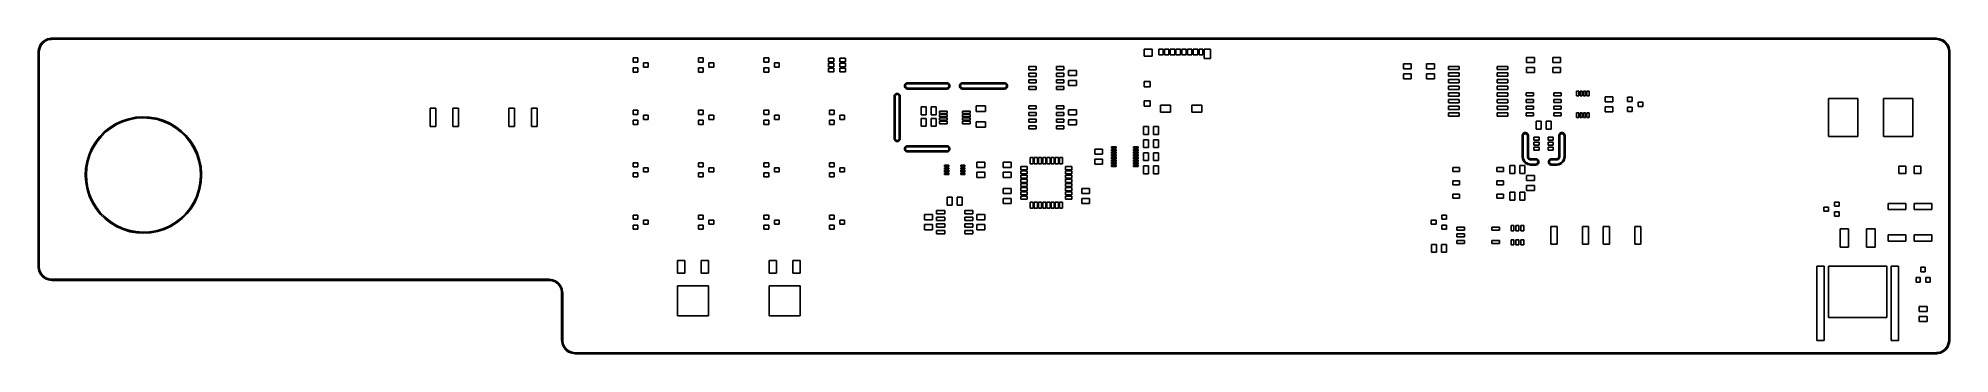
# Model space of a CAD drawing. Extents: x -25 to 340, y -120 to -60.
import ezdxf

# ---------------------------------------------------------------- set-up
doc = ezdxf.new("R2010")
doc.units = 0
doc.header["$MEASUREMENT"] = 0
doc.layers.add('BLACK', color=7, linetype='CONTINUOUS')

msp = doc.modelspace()

# ---------------------------------------------------------------- linework, layer by layer
at = {"layer": 'BLACK', "linetype": 'CONTINUOUS'}
for p, q in [((-25.0989, -62.4851), (-25.0207, -61.8657)), ((-25.0207, -61.8657), (-25.0183, -61.8534)), ((-25.0183, -61.8534), (-25.016, -61.8476)), ((-25.016, -61.8476), (-25.0144, -61.8415)), ((-25.0144, -61.8415), (-24.7837, -61.2588)), ((-24.8238, -61.9033), (-24.9, -62.5063)), ((-24.6024, -61.3442), (-24.8238, -61.9033)), ((-24.7837, -61.2588), (-24.7784, -61.2474)), ((-24.7784, -61.2474), (-24.7747, -61.2424)), ((-24.7747, -61.2424), (-24.7717, -61.2368)), ((-24.7717, -61.2368), (-24.4033, -60.7299)), ((-24.2489, -60.8576), (-24.6024, -61.3442)), ((-24.4033, -60.7299), (-24.3953, -60.7202)), ((-24.3953, -60.7202), (-24.3905, -60.7162)), ((-24.3905, -60.7162), (-24.3862, -60.7116)), ((-24.3862, -60.7116), (-23.9033, -60.3121)), ((-23.7856, -60.4743), (-24.2489, -60.8576)), ((-23.9033, -60.3121), (-23.8931, -60.3047)), ((-23.8931, -60.3047), (-23.8875, -60.3021)), ((-23.8875, -60.3021), (-23.8821, -60.2987)), ((-23.8821, -60.2987), (-23.3151, -60.0319)), ((-23.2414, -60.2182), (-23.7856, -60.4743)), ((-23.3151, -60.0319), (-23.3034, -60.0273)), ((-23.3034, -60.0273), (-23.2973, -60.0261)), ((-23.2973, -60.0261), (-23.2913, -60.0241)), ((-23.2913, -60.0241), (-22.6757, -59.9067)), ((-22.646, -60.1046), (-23.2414, -60.2182)), ((-22.6757, -59.9067), (-22.6633, -59.9051)), ((-22.6633, -59.9051), (-22.6617, -59.9052)), ((-22.6617, -59.9052), (-22.6601, -59.905)), ((-22.6601, -59.905), (-22.5103, -59.9003)), ((-22.4984, -60.1), (-22.646, -60.1046)), ((-22.5103, -59.9003), (-22.5087, -59.9)), ((-22.5087, -59.9), (337.509, -59.9)), ((337.494, -60.1), (-22.4984, -60.1)), ((186.16, -63.3), (186.16, -61.95)), ((186.16, -61.95), (187.71, -61.95)), ((187.71, -61.95), (187.71, -63.3)), ((188.97, -63.05), (188.97, -61.95)), ((188.97, -61.95), (189.82, -61.95)), ((189.82, -61.95), (189.82, -63.05)), ((190.07, -63.05), (190.07, -61.95)), ((190.07, -61.95), (190.92, -61.95)), ((190.92, -61.95), (190.92, -63.05)), ((191.17, -63.05), (191.17, -61.95)), ((191.17, -61.95), (192.02, -61.95)), ((192.02, -61.95), (192.02, -63.05)), ((192.27, -63.05), (192.27, -61.95)), ((192.27, -61.95), (193.12, -61.95)), ((193.12, -61.95), (193.12, -63.05)), ((193.37, -63.05), (193.37, -61.95)), ((193.37, -61.95), (194.22, -61.95)), ((194.22, -61.95), (194.22, -63.05)), ((194.47, -63.05), (194.47, -61.95)), ((194.47, -61.95), (195.32, -61.95)), ((195.32, -61.95), (195.32, -63.05)), ((195.57, -63.05), (195.57, -61.95)), ((195.57, -61.95), (196.42, -61.95)), ((196.42, -61.95), (196.42, -63.05)), ((196.67, -63.05), (196.67, -61.95)), ((196.67, -61.95), (197.42, -61.95)), ((197.42, -61.95), (197.42, -63.05)), ((197.67, -63.75), (197.67, -61.95)), ((197.67, -61.95), (198.84, -61.95)), ((198.84, -61.95), (198.84, -63.75)), ((338.097, -60.1762), (337.494, -60.1)), ((337.509, -59.9), (337.515, -59.9011)), ((337.515, -59.9011), (338.134, -59.9793)), ((338.656, -60.3976), (338.097, -60.1762)), ((338.134, -59.9793), (338.147, -59.9817)), ((338.147, -59.9817), (338.152, -59.984)), ((338.152, -59.984), (338.159, -59.9856)), ((338.159, -59.9856), (338.741, -60.2163)), ((339.142, -60.7511), (338.656, -60.3976)), ((338.741, -60.2163), (338.753, -60.2216)), ((338.753, -60.2216), (338.758, -60.2253)), ((338.758, -60.2253), (338.763, -60.2283)), ((338.763, -60.2283), (339.27, -60.5967)), ((339.526, -61.2144), (339.142, -60.7511)), ((339.27, -60.5967), (339.28, -60.6047)), ((339.28, -60.6047), (339.284, -60.6095)), ((339.284, -60.6095), (339.288, -60.6138)), ((339.288, -60.6138), (339.688, -61.0967)), ((339.782, -61.7586), (339.526, -61.2144)), ((339.688, -61.0967), (339.695, -61.1068)), ((339.695, -61.1068), (339.698, -61.1125)), ((339.698, -61.1125), (339.701, -61.1179)), ((339.701, -61.1179), (339.968, -61.6849)), ((339.895, -62.354), (339.782, -61.7586)), ((339.968, -61.6849), (339.973, -61.6966)), ((339.973, -61.6966), (339.974, -61.7027)), ((339.974, -61.7027), (339.976, -61.7087)), ((339.976, -61.7087), (340.093, -62.3243)), ((-25.1, -62.4913), (-25.0989, -62.4851)), ((-25.1, -103.509), (-25.1, -62.4913)), ((-24.9, -62.5063), (-24.9, -103.498)), ((88.55, -64.45), (88.55, -63.65)), ((88.55, -63.65), (89.45, -63.65)), ((89.45, -64.45), (88.55, -64.45)), ((88.55, -66.35), (88.55, -65.55)), ((88.55, -65.55), (89.45, -65.55)), ((89.45, -63.65), (89.45, -64.45)), ((89.45, -65.55), (89.45, -66.35)), ((90.55, -65.4), (90.55, -64.6)), ((90.55, -64.6), (91.45, -64.6)), ((91.45, -65.4), (90.55, -65.4)), ((91.45, -64.6), (91.45, -65.4)), ((101.05, -64.45), (101.05, -63.65)), ((101.05, -63.65), (101.95, -63.65)), ((101.95, -64.45), (101.05, -64.45)), ((101.05, -66.35), (101.05, -65.55)), ((101.05, -65.55), (101.95, -65.55)), ((101.95, -63.65), (101.95, -64.45)), ((101.95, -65.55), (101.95, -66.35)), ((103.05, -65.4), (103.05, -64.6)), ((103.05, -64.6), (103.95, -64.6)), ((103.95, -65.4), (103.05, -65.4)), ((103.95, -64.6), (103.95, -65.4)), ((113.55, -64.45), (113.55, -63.65)), ((113.55, -63.65), (114.45, -63.65)), ((114.45, -64.45), (113.55, -64.45)), ((113.55, -66.35), (113.55, -65.55)), ((113.55, -65.55), (114.45, -65.55)), ((114.45, -63.65), (114.45, -64.45)), ((114.45, -65.55), (114.45, -66.35)), ((115.55, -65.4), (115.55, -64.6)), ((115.55, -64.6), (116.45, -64.6)), ((116.45, -65.4), (115.55, -65.4)), ((116.45, -64.6), (116.45, -65.4)), ((125.87, -64.375), (125.87, -63.725)), ((125.87, -63.725), (126.93, -63.725)), ((126.93, -64.375), (125.87, -64.375)), ((125.87, -65.325), (125.87, -64.675)), ((125.87, -64.675), (126.93, -64.675)), ((126.93, -65.325), (125.87, -65.325)), ((125.87, -66.275), (125.87, -65.625)), ((125.87, -65.625), (126.93, -65.625)), ((126.93, -63.725), (126.93, -64.375)), ((126.93, -64.675), (126.93, -65.325)), ((126.93, -65.625), (126.93, -66.275)), ((128.07, -64.375), (128.07, -63.725)), ((128.07, -63.725), (129.13, -63.725)), ((129.13, -64.375), (128.07, -64.375)), ((128.07, -65.325), (128.07, -64.675)), ((128.07, -64.675), (129.13, -64.675)), ((129.13, -65.325), (128.07, -65.325)), ((128.07, -66.275), (128.07, -65.625)), ((128.07, -65.625), (129.13, -65.625)), ((129.13, -63.725), (129.13, -64.375)), ((129.13, -64.675), (129.13, -65.325)), ((129.13, -65.625), (129.13, -66.275)), ((164.15, -65.895), (164.15, -65.295)), ((164.15, -65.295), (165.55, -65.295)), ((165.55, -65.295), (165.55, -65.895)), ((169.45, -65.895), (169.45, -65.295)), ((169.45, -65.295), (170.85, -65.295)), ((170.85, -65.295), (170.85, -65.895)), ((187.71, -63.3), (186.16, -63.3)), ((189.82, -63.05), (188.97, -63.05)), ((190.92, -63.05), (190.07, -63.05)), ((192.02, -63.05), (191.17, -63.05)), ((193.12, -63.05), (192.27, -63.05)), ((194.22, -63.05), (193.37, -63.05)), ((195.32, -63.05), (194.47, -63.05)), ((196.42, -63.05), (195.57, -63.05)), ((197.42, -63.05), (196.67, -63.05)), ((198.84, -63.75), (197.67, -63.75)), ((235.71, -65.72), (235.71, -64.75)), ((235.71, -64.75), (237.21, -64.75)), ((237.21, -65.72), (235.71, -65.72)), ((237.21, -64.75), (237.21, -65.72)), ((240.155, -65.72), (240.155, -64.75)), ((240.155, -64.75), (241.655, -64.75)), ((241.655, -65.72), (240.155, -65.72)), ((241.655, -64.75), (241.655, -65.72)), ((244.35, -65.855), (244.35, -65.255)), ((244.35, -65.255), (246.35, -65.255)), ((246.35, -65.255), (246.35, -65.855)), ((253.65, -65.855), (253.65, -65.255)), ((253.65, -65.255), (255.65, -65.255)), ((255.65, -65.255), (255.65, -65.855)), ((259.25, -64.53), (259.25, -63.56)), ((259.25, -63.56), (260.75, -63.56)), ((260.75, -64.53), (259.25, -64.53)), ((259.25, -66.44), (259.25, -65.47)), ((259.25, -65.47), (260.75, -65.47)), ((260.75, -63.56), (260.75, -64.53)), ((260.75, -65.47), (260.75, -66.44)), ((264.25, -64.53), (264.25, -63.56)), ((264.25, -63.56), (265.75, -63.56)), ((265.75, -64.53), (264.25, -64.53)), ((264.25, -66.44), (264.25, -65.47)), ((264.25, -65.47), (265.75, -65.47)), ((265.75, -63.56), (265.75, -64.53)), ((265.75, -65.47), (265.75, -66.44)), ((339.9, -62.5016), (339.895, -62.354)), ((339.9, -117.494), (339.9, -62.5016)), ((340.093, -62.3243), (340.095, -62.3367)), ((340.095, -62.3367), (340.095, -62.3383)), ((340.095, -62.3383), (340.095, -62.3399)), ((340.095, -62.3399), (340.1, -62.4897)), ((340.1, -62.4897), (340.1, -62.4913)), ((340.1, -62.4913), (340.1, -117.509)), ((89.45, -66.35), (88.55, -66.35)), ((101.95, -66.35), (101.05, -66.35)), ((114.45, -66.35), (113.55, -66.35)), ((126.93, -66.275), (125.87, -66.275)), ((129.13, -66.275), (128.07, -66.275)), ((140.408, -68.9132), (140.414, -68.879)), ((140.408, -69.0868), (140.408, -68.9132)), ((140.414, -69.121), (140.408, -69.0868)), ((140.414, -68.879), (140.473, -68.7158)), ((140.473, -69.2842), (140.414, -69.121)), ((140.473, -68.7158), (140.48, -68.7036)), ((140.49, -69.3143), (140.473, -69.2842)), ((140.48, -68.7036), (140.49, -68.6857)), ((140.49, -68.6857), (140.602, -68.5527)), ((140.602, -69.4473), (140.49, -69.3143)), ((140.602, -68.5527), (140.604, -68.5508)), ((140.604, -68.5508), (140.629, -68.5304)), ((140.655, -68.8008), (140.608, -68.9308)), ((140.608, -68.9308), (140.608, -69.0692)), ((140.608, -69.0692), (140.655, -69.1992)), ((140.629, -68.5304), (140.779, -68.4436)), ((140.744, -68.6948), (140.655, -68.8008)), ((140.655, -69.1992), (140.744, -69.3052)), ((140.864, -68.6256), (140.744, -68.6948)), ((140.744, -69.3052), (140.864, -69.3744)), ((140.779, -68.4436), (140.812, -68.4317)), ((140.779, -68.4436), (140.779, -68.4436)), ((140.812, -68.4317), (140.983, -68.4015)), ((141.009, -68.6), (140.864, -68.6256)), ((140.864, -69.3744), (141.009, -69.4)), ((140.983, -68.4015), (140.991, -68.4)), ((140.983, -68.4015), (140.983, -68.4015)), ((140.991, -68.4), (148.509, -68.4)), ((148.491, -68.6), (141.009, -68.6)), ((148.636, -68.6256), (148.491, -68.6)), ((148.491, -69.4), (148.636, -69.3744)), ((148.509, -68.4), (148.517, -68.4015)), ((148.517, -68.4015), (148.517, -68.4015)), ((148.517, -68.4015), (148.688, -68.4317)), ((148.756, -68.6948), (148.636, -68.6256)), ((148.636, -69.3744), (148.756, -69.3052)), ((148.688, -68.4317), (148.721, -68.4436)), ((148.721, -68.4436), (148.871, -68.5304)), ((148.845, -68.8008), (148.756, -68.6948)), ((148.756, -69.3052), (148.845, -69.1992)), ((148.892, -68.9308), (148.845, -68.8008)), ((148.845, -69.1992), (148.892, -69.0692)), ((148.871, -68.5304), (148.896, -68.5508)), ((148.892, -69.0692), (148.892, -68.9308)), ((148.896, -68.5508), (148.898, -68.5527)), ((148.898, -68.5527), (149.01, -68.6857)), ((149.01, -69.3143), (148.898, -69.4473)), ((149.01, -68.6857), (149.027, -68.7158)), ((149.027, -69.2842), (149.01, -69.3143)), ((149.027, -68.7158), (149.086, -68.879)), ((149.086, -69.121), (149.027, -69.2842)), ((149.086, -68.879), (149.092, -68.9132)), ((149.092, -69.0868), (149.086, -69.121)), ((149.092, -68.9132), (149.092, -69.0868)), ((150.908, -68.9132), (150.914, -68.879)), ((150.908, -69.0868), (150.908, -68.9132)), ((150.914, -69.121), (150.908, -69.0868)), ((150.914, -68.879), (150.973, -68.7158)), ((150.973, -69.2842), (150.914, -69.121)), ((150.973, -68.7158), (150.98, -68.7036)), ((150.99, -69.3143), (150.973, -69.2842)), ((150.98, -68.7036), (150.99, -68.6857)), ((150.99, -68.6857), (151.102, -68.5527)), ((151.102, -69.4473), (150.99, -69.3143)), ((151.102, -68.5527), (151.104, -68.5508)), ((151.104, -68.5508), (151.129, -68.5304)), ((151.155, -68.8008), (151.108, -68.9308)), ((151.108, -68.9308), (151.108, -69.0692)), ((151.108, -69.0692), (151.155, -69.1992)), ((151.129, -68.5304), (151.279, -68.4436)), ((151.244, -68.6948), (151.155, -68.8008)), ((151.155, -69.1992), (151.244, -69.3052)), ((151.364, -68.6256), (151.244, -68.6948)), ((151.244, -69.3052), (151.364, -69.3744)), ((151.279, -68.4436), (151.312, -68.4317)), ((151.279, -68.4436), (151.279, -68.4436)), ((151.312, -68.4317), (151.483, -68.4015)), ((151.509, -68.6), (151.364, -68.6256)), ((151.364, -69.3744), (151.509, -69.4)), ((151.483, -68.4015), (151.491, -68.4)), ((151.483, -68.4015), (151.483, -68.4015)), ((151.491, -68.4), (159.509, -68.4)), ((159.491, -68.6), (151.509, -68.6)), ((159.636, -68.6256), (159.491, -68.6)), ((159.491, -69.4), (159.636, -69.3744)), ((159.509, -68.4), (159.517, -68.4015)), ((159.517, -68.4015), (159.517, -68.4015)), ((159.517, -68.4015), (159.688, -68.4317)), ((159.756, -68.6948), (159.636, -68.6256)), ((159.636, -69.3744), (159.756, -69.3052)), ((159.688, -68.4317), (159.721, -68.4436)), ((159.721, -68.4436), (159.871, -68.5304)), ((159.845, -68.8008), (159.756, -68.6948)), ((159.756, -69.3052), (159.845, -69.1992)), ((159.892, -68.9308), (159.845, -68.8008)), ((159.845, -69.1992), (159.892, -69.0692)), ((159.871, -68.5304), (159.896, -68.5508)), ((159.892, -69.0692), (159.892, -68.9308)), ((159.896, -68.5508), (159.898, -68.5527)), ((159.898, -68.5527), (160.01, -68.6857)), ((160.01, -69.3143), (159.898, -69.4473)), ((160.01, -68.6857), (160.027, -68.7158)), ((160.027, -69.2842), (160.01, -69.3143)), ((160.027, -68.7158), (160.086, -68.879)), ((160.086, -69.121), (160.027, -69.2842)), ((160.086, -68.879), (160.092, -68.9132)), ((160.092, -69.0868), (160.086, -69.121)), ((160.092, -68.9132), (160.092, -69.0868)), ((165.55, -65.895), (164.15, -65.895)), ((164.15, -67.165), (164.15, -66.565)), ((164.15, -66.565), (165.55, -66.565)), ((165.55, -67.165), (164.15, -67.165)), ((164.15, -68.435), (164.15, -67.835)), ((164.15, -67.835), (165.55, -67.835)), ((165.55, -68.435), (164.15, -68.435)), ((164.15, -69.705), (164.15, -69.105)), ((164.15, -69.105), (165.55, -69.105)), ((165.55, -66.565), (165.55, -67.165)), ((165.55, -67.835), (165.55, -68.435)), ((165.55, -69.105), (165.55, -69.705)), ((170.85, -65.895), (169.45, -65.895)), ((169.45, -67.165), (169.45, -66.565)), ((169.45, -66.565), (170.85, -66.565)), ((170.85, -67.165), (169.45, -67.165)), ((169.45, -68.435), (169.45, -67.835)), ((169.45, -67.835), (170.85, -67.835)), ((170.85, -68.435), (169.45, -68.435)), ((169.45, -69.705), (169.45, -69.105)), ((169.45, -69.105), (170.85, -69.105)), ((170.85, -66.565), (170.85, -67.165)), ((170.85, -67.835), (170.85, -68.435)), ((170.85, -69.105), (170.85, -69.705)), ((171.75, -67.03), (171.75, -66.06)), ((171.75, -66.06), (173.25, -66.06)), ((173.25, -67.03), (171.75, -67.03)), ((171.75, -68.94), (171.75, -67.97)), ((171.75, -67.97), (173.25, -67.97)), ((173.25, -68.94), (171.75, -68.94)), ((173.25, -66.06), (173.25, -67.03)), ((173.25, -67.97), (173.25, -68.94)), ((186.16, -69.15), (186.16, -68.15)), ((186.16, -68.15), (187.36, -68.15)), ((187.36, -69.15), (186.16, -69.15)), ((187.36, -68.15), (187.36, -69.15)), ((235.71, -67.63), (235.71, -66.66)), ((235.71, -66.66), (237.21, -66.66)), ((237.21, -67.63), (235.71, -67.63)), ((237.21, -66.66), (237.21, -67.63)), ((240.155, -67.63), (240.155, -66.66)), ((240.155, -66.66), (241.655, -66.66)), ((241.655, -67.63), (240.155, -67.63)), ((241.655, -66.66), (241.655, -67.63)), ((246.35, -65.855), (244.35, -65.855)), ((244.35, -67.125), (244.35, -66.525)), ((244.35, -66.525), (246.35, -66.525)), ((246.35, -67.125), (244.35, -67.125)), ((244.35, -68.395), (244.35, -67.795)), ((244.35, -67.795), (246.35, -67.795)), ((246.35, -68.395), (244.35, -68.395)), ((244.35, -69.665), (244.35, -69.065)), ((244.35, -69.065), (246.35, -69.065)), ((246.35, -66.525), (246.35, -67.125)), ((246.35, -67.795), (246.35, -68.395)), ((246.35, -69.065), (246.35, -69.665)), ((255.65, -65.855), (253.65, -65.855)), ((253.65, -67.125), (253.65, -66.525)), ((253.65, -66.525), (255.65, -66.525)), ((255.65, -67.125), (253.65, -67.125)), ((253.65, -68.395), (253.65, -67.795)), ((253.65, -67.795), (255.65, -67.795)), ((255.65, -68.395), (253.65, -68.395)), ((253.65, -69.665), (253.65, -69.065)), ((253.65, -69.065), (255.65, -69.065)), ((255.65, -66.525), (255.65, -67.125)), ((255.65, -67.795), (255.65, -68.395)), ((255.65, -69.065), (255.65, -69.665)), ((260.75, -66.44), (259.25, -66.44)), ((265.75, -66.44), (264.25, -66.44)), ((138.4, -70.9913), (138.402, -70.9826)), ((138.4, -79.0087), (138.4, -70.9913)), ((138.402, -70.9826), (138.432, -70.8116)), ((138.402, -70.9826), (138.402, -70.9826)), ((138.432, -70.8116), (138.444, -70.779)), ((138.444, -70.779), (138.53, -70.6286)), ((138.53, -70.6286), (138.553, -70.602)), ((138.553, -70.602), (138.686, -70.4904)), ((138.626, -70.8637), (138.6, -71.0087)), ((138.6, -71.0087), (138.6, -78.9912)), ((138.695, -70.7439), (138.626, -70.8637)), ((138.686, -70.4904), (138.716, -70.473)), ((138.801, -70.6549), (138.695, -70.7439)), ((138.716, -70.473), (138.879, -70.4136)), ((138.931, -70.6076), (138.801, -70.6549)), ((138.879, -70.4136), (138.913, -70.4076)), ((138.913, -70.4076), (139.087, -70.4076)), ((139.069, -70.6076), (138.931, -70.6076)), ((139.199, -70.6549), (139.069, -70.6076)), ((139.087, -70.4076), (139.121, -70.4136)), ((139.121, -70.4136), (139.284, -70.473)), ((139.305, -70.7439), (139.199, -70.6549)), ((139.284, -70.473), (139.314, -70.4904)), ((139.374, -70.8637), (139.305, -70.7439)), ((139.314, -70.4904), (139.447, -70.602)), ((139.4, -71.0087), (139.374, -70.8637)), ((139.4, -78.9912), (139.4, -71.0087)), ((139.447, -70.602), (139.47, -70.6286)), ((139.47, -70.6286), (139.556, -70.779)), ((139.556, -70.779), (139.568, -70.8116)), ((139.568, -70.8116), (139.598, -70.9826)), ((139.598, -70.9826), (139.598, -70.9826)), ((139.598, -70.9826), (139.6, -70.9913)), ((139.6, -70.9913), (139.6, -79.0087)), ((140.629, -69.4696), (140.602, -69.4473)), ((140.779, -69.5564), (140.629, -69.4696)), ((140.812, -69.5683), (140.779, -69.5564)), ((140.983, -69.5985), (140.812, -69.5683)), ((140.991, -69.6), (140.983, -69.5985)), ((140.983, -69.5985), (140.983, -69.5985)), ((148.509, -69.6), (140.991, -69.6)), ((141.009, -69.4), (148.491, -69.4)), ((143.56, -74.5), (143.56, -73)), ((143.56, -73), (144.53, -73)), ((144.53, -73), (144.53, -74.5)), ((145.47, -74.5), (145.47, -73)), ((145.47, -73), (146.44, -73)), ((146.44, -73), (146.44, -74.5)), ((148.517, -69.5985), (148.509, -69.6)), ((148.688, -69.5683), (148.517, -69.5985)), ((148.517, -69.5985), (148.517, -69.5985)), ((148.721, -69.5564), (148.688, -69.5683)), ((148.871, -69.4696), (148.721, -69.5564)), ((148.898, -69.4473), (148.871, -69.4696)), ((151.129, -69.4696), (151.102, -69.4473)), ((151.279, -69.5564), (151.129, -69.4696)), ((151.312, -69.5683), (151.279, -69.5564)), ((151.483, -69.5985), (151.312, -69.5683)), ((151.491, -69.6), (151.483, -69.5985)), ((151.483, -69.5985), (151.483, -69.5985)), ((159.509, -69.6), (151.491, -69.6)), ((151.509, -69.4), (159.491, -69.4)), ((154.1, -73.875), (154.1, -72.805)), ((154.1, -72.805), (155.9, -72.805)), ((155.9, -72.805), (155.9, -73.875)), ((159.517, -69.5985), (159.509, -69.6)), ((159.688, -69.5683), (159.517, -69.5985)), ((159.517, -69.5985), (159.517, -69.5985)), ((159.721, -69.5564), (159.688, -69.5683)), ((159.871, -69.4696), (159.721, -69.5564)), ((159.898, -69.4473), (159.871, -69.4696)), ((165.55, -69.705), (164.15, -69.705)), ((164.15, -73.395), (164.15, -72.795)), ((164.15, -72.795), (165.55, -72.795)), ((165.55, -72.795), (165.55, -73.395)), ((170.85, -69.705), (169.45, -69.705)), ((169.45, -73.395), (169.45, -72.795)), ((169.45, -72.795), (170.85, -72.795)), ((170.85, -72.795), (170.85, -73.395)), ((186.16, -72.85), (186.16, -71.85)), ((186.16, -71.85), (187.36, -71.85)), ((187.36, -72.85), (186.16, -72.85)), ((187.36, -71.85), (187.36, -72.85)), ((189.31, -74), (189.31, -72.65)), ((189.31, -72.65), (191.21, -72.65)), ((191.21, -72.65), (191.21, -74)), ((195.3, -74), (195.3, -72.65)), ((195.3, -72.65), (197.2, -72.65)), ((197.2, -72.65), (197.2, -74)), ((246.35, -69.665), (244.35, -69.665)), ((244.35, -70.935), (244.35, -70.335)), ((244.35, -70.335), (246.35, -70.335)), ((246.35, -70.935), (244.35, -70.935)), ((244.35, -72.205), (244.35, -71.605)), ((244.35, -71.605), (246.35, -71.605)), ((246.35, -72.205), (244.35, -72.205)), ((244.35, -73.475), (244.35, -72.875)), ((244.35, -72.875), (246.35, -72.875)), ((246.35, -70.335), (246.35, -70.935)), ((246.35, -71.605), (246.35, -72.205)), ((246.35, -72.875), (246.35, -73.475)), ((255.65, -69.665), (253.65, -69.665)), ((253.65, -70.935), (253.65, -70.335)), ((253.65, -70.335), (255.65, -70.335)), ((255.65, -70.935), (253.65, -70.935)), ((253.65, -72.205), (253.65, -71.605)), ((253.65, -71.605), (255.65, -71.605)), ((255.65, -72.205), (253.65, -72.205)), ((253.65, -73.475), (253.65, -72.875)), ((253.65, -72.875), (255.65, -72.875)), ((255.65, -70.335), (255.65, -70.935)), ((255.65, -71.605), (255.65, -72.205)), ((255.65, -72.875), (255.65, -73.475)), ((259.15, -70.895), (259.15, -70.295)), ((259.15, -70.295), (260.55, -70.295)), ((260.55, -70.895), (259.15, -70.895)), ((259.15, -72.165), (259.15, -71.565)), ((259.15, -71.565), (260.55, -71.565)), ((260.55, -72.165), (259.15, -72.165)), ((259.15, -73.435), (259.15, -72.835)), ((259.15, -72.835), (260.55, -72.835)), ((260.55, -70.295), (260.55, -70.895)), ((260.55, -71.565), (260.55, -72.165)), ((260.55, -72.835), (260.55, -73.435)), ((264.45, -70.895), (264.45, -70.295)), ((264.45, -70.295), (265.85, -70.295)), ((265.85, -70.895), (264.45, -70.895)), ((264.45, -72.165), (264.45, -71.565)), ((264.45, -71.565), (265.85, -71.565)), ((265.85, -72.165), (264.45, -72.165)), ((264.45, -73.435), (264.45, -72.835)), ((264.45, -72.835), (265.85, -72.835)), ((265.85, -70.295), (265.85, -70.895)), ((265.85, -71.565), (265.85, -72.165)), ((265.85, -72.835), (265.85, -73.435)), ((268.815, -70.9), (268.815, -70)), ((268.815, -70), (269.235, -70)), ((269.235, -70.9), (268.815, -70.9)), ((269.235, -70), (269.235, -70.9)), ((269.465, -70.9), (269.465, -70)), ((269.465, -70), (269.885, -70)), ((269.885, -70.9), (269.465, -70.9)), ((269.885, -70), (269.885, -70.9)), ((270.115, -70.9), (270.115, -70)), ((270.115, -70), (270.535, -70)), ((270.535, -70.9), (270.115, -70.9)), ((270.535, -70), (270.535, -70.9)), ((270.765, -70.9), (270.765, -70)), ((270.765, -70), (271.185, -70)), ((271.185, -70.9), (270.765, -70.9)), ((271.185, -70), (271.185, -70.9)), ((274.25, -72.03), (274.25, -71.06)), ((274.25, -71.06), (275.75, -71.06)), ((275.75, -72.03), (274.25, -72.03)), ((274.25, -73.94), (274.25, -72.97)), ((274.25, -72.97), (275.75, -72.97)), ((275.75, -71.06), (275.75, -72.03)), ((275.75, -72.97), (275.75, -73.94)), ((278.55, -71.95), (278.55, -71.15)), ((278.55, -71.15), (279.45, -71.15)), ((279.45, -71.95), (278.55, -71.95)), ((279.45, -71.15), (279.45, -71.95)), ((280.55, -72.9), (280.55, -72.1)), ((280.55, -72.1), (281.45, -72.1)), ((281.45, -72.9), (280.55, -72.9)), ((281.45, -72.1), (281.45, -72.9)), ((316.95, -78.615), (316.95, -71.385)), ((316.95, -71.385), (322.55, -71.385)), ((322.55, -71.385), (322.55, -78.615)), ((327.45, -78.615), (327.45, -71.385)), ((327.45, -71.385), (333.05, -71.385)), ((333.05, -71.385), (333.05, -78.615)), ((-11.4416, -76.9358), (-10.306, -76.2276)), ((-9.9993, -76.3141), (-11.1267, -76.9848)), ((-10.306, -76.2276), (-9.0935, -75.6609)), ((-8.7994, -75.7836), (-9.9993, -76.3141)), ((-9.0935, -75.6609), (-7.8218, -75.244)), ((-7.5446, -75.4012), (-8.7994, -75.7836)), ((-7.8218, -75.244), (-6.5092, -74.9829)), ((-6.2528, -75.1722), (-7.5446, -75.4012)), ((-6.5092, -74.9829), (-5.1747, -74.8814)), ((-4.9429, -75.1001), (-6.2528, -75.1722)), ((-5.1747, -74.8814), (-3.8376, -74.9409)), ((-3.6339, -75.1859), (-4.9429, -75.1001)), ((-3.8376, -74.9409), (-2.5175, -75.1607)), ((-2.3446, -75.4284), (-3.6339, -75.1859)), ((-2.5175, -75.1607), (-1.2332, -75.5374)), ((-1.0938, -75.824), (-2.3446, -75.4284)), ((-1.2332, -75.5374), (-0.0036, -76.0657)), ((0.1004, -76.367), (-1.0938, -75.824)), ((-0.0036, -76.0657), (1.1537, -76.7379)), ((1.2208, -77.0495), (0.1004, -76.367)), ((49.79, -76.75), (49.79, -73.25)), ((49.79, -73.25), (50.86, -73.25)), ((50.86, -73.25), (50.86, -76.75)), ((54.14, -76.75), (54.14, -73.25)), ((54.14, -73.25), (55.21, -73.25)), ((55.21, -73.25), (55.21, -76.75)), ((64.79, -76.75), (64.79, -73.25)), ((64.79, -73.25), (65.86, -73.25)), ((65.86, -73.25), (65.86, -76.75)), ((69.14, -76.75), (69.14, -73.25)), ((69.14, -73.25), (70.21, -73.25)), ((70.21, -73.25), (70.21, -76.75)), ((88.55, -74.45), (88.55, -73.65)), ((88.55, -73.65), (89.45, -73.65)), ((89.45, -74.45), (88.55, -74.45)), ((88.55, -76.35), (88.55, -75.55)), ((88.55, -75.55), (89.45, -75.55)), ((89.45, -76.35), (88.55, -76.35)), ((89.45, -73.65), (89.45, -74.45)), ((89.45, -75.55), (89.45, -76.35)), ((90.55, -75.4), (90.55, -74.6)), ((90.55, -74.6), (91.45, -74.6)), ((91.45, -75.4), (90.55, -75.4)), ((91.45, -74.6), (91.45, -75.4)), ((101.05, -74.45), (101.05, -73.65)), ((101.05, -73.65), (101.95, -73.65)), ((101.95, -74.45), (101.05, -74.45)), ((101.05, -76.35), (101.05, -75.55)), ((101.05, -75.55), (101.95, -75.55)), ((101.95, -76.35), (101.05, -76.35)), ((101.95, -73.65), (101.95, -74.45)), ((101.95, -75.55), (101.95, -76.35)), ((103.05, -75.4), (103.05, -74.6)), ((103.05, -74.6), (103.95, -74.6)), ((103.95, -75.4), (103.05, -75.4)), ((103.95, -74.6), (103.95, -75.4)), ((113.55, -74.45), (113.55, -73.65)), ((113.55, -73.65), (114.45, -73.65)), ((114.45, -74.45), (113.55, -74.45)), ((113.55, -76.35), (113.55, -75.55)), ((113.55, -75.55), (114.45, -75.55)), ((114.45, -76.35), (113.55, -76.35)), ((114.45, -73.65), (114.45, -74.45)), ((114.45, -75.55), (114.45, -76.35)), ((115.55, -75.4), (115.55, -74.6)), ((115.55, -74.6), (116.45, -74.6)), ((116.45, -75.4), (115.55, -75.4)), ((116.45, -74.6), (116.45, -75.4)), ((126.05, -74.45), (126.05, -73.65)), ((126.05, -73.65), (126.95, -73.65)), ((126.95, -74.45), (126.05, -74.45)), ((126.05, -76.35), (126.05, -75.55)), ((126.05, -75.55), (126.95, -75.55)), ((126.95, -76.35), (126.05, -76.35)), ((126.95, -73.65), (126.95, -74.45)), ((126.95, -75.55), (126.95, -76.35)), ((128.05, -75.4), (128.05, -74.6)), ((128.05, -74.6), (128.95, -74.6)), ((128.95, -75.4), (128.05, -75.4)), ((128.95, -74.6), (128.95, -75.4)), ((144.53, -74.5), (143.56, -74.5)), ((143.56, -76.705), (143.56, -75.205)), ((143.56, -75.205), (144.53, -75.205)), ((144.53, -75.205), (144.53, -76.705)), ((146.44, -74.5), (145.47, -74.5)), ((145.47, -76.705), (145.47, -75.205)), ((145.47, -75.205), (146.44, -75.205)), ((146.44, -75.205), (146.44, -76.705)), ((147.075, -74.25), (147.075, -73.8)), ((147.075, -73.8), (148.525, -73.8)), ((148.525, -74.25), (147.075, -74.25)), ((147.075, -74.9), (147.075, -74.45)), ((147.075, -74.45), (148.525, -74.45)), ((148.525, -74.9), (147.075, -74.9)), ((147.075, -75.55), (147.075, -75.1)), ((147.075, -75.1), (148.525, -75.1)), ((148.525, -75.55), (147.075, -75.55)), ((147.075, -76.2), (147.075, -75.75)), ((147.075, -75.75), (148.525, -75.75)), ((148.525, -76.2), (147.075, -76.2)), ((148.525, -73.8), (148.525, -74.25)), ((148.525, -74.45), (148.525, -74.9)), ((148.525, -75.1), (148.525, -75.55)), ((148.525, -75.75), (148.525, -76.2)), ((151.475, -74.25), (151.475, -73.8)), ((151.475, -73.8), (152.925, -73.8)), ((152.925, -74.25), (151.475, -74.25)), ((151.475, -74.9), (151.475, -74.45)), ((151.475, -74.45), (152.925, -74.45)), ((152.925, -74.9), (151.475, -74.9)), ((151.475, -75.55), (151.475, -75.1)), ((151.475, -75.1), (152.925, -75.1)), ((152.925, -75.55), (151.475, -75.55)), ((151.475, -76.2), (151.475, -75.75)), ((151.475, -75.75), (152.925, -75.75)), ((152.925, -76.2), (151.475, -76.2)), ((152.925, -73.8), (152.925, -74.25)), ((152.925, -74.45), (152.925, -74.9)), ((152.925, -75.1), (152.925, -75.55)), ((152.925, -75.75), (152.925, -76.2)), ((155.9, -73.875), (154.1, -73.875)), ((154.1, -76.885), (154.1, -75.815)), ((154.1, -75.815), (155.9, -75.815)), ((155.9, -75.815), (155.9, -76.885)), ((165.55, -73.395), (164.15, -73.395)), ((164.15, -74.665), (164.15, -74.065)), ((164.15, -74.065), (165.55, -74.065)), ((165.55, -74.665), (164.15, -74.665)), ((164.15, -75.935), (164.15, -75.335)), ((164.15, -75.335), (165.55, -75.335)), ((165.55, -75.935), (164.15, -75.935)), ((164.15, -77.205), (164.15, -76.605)), ((164.15, -76.605), (165.55, -76.605)), ((165.55, -74.065), (165.55, -74.665)), ((165.55, -75.335), (165.55, -75.935)), ((165.55, -76.605), (165.55, -77.205)), ((170.85, -73.395), (169.45, -73.395)), ((169.45, -74.665), (169.45, -74.065)), ((169.45, -74.065), (170.85, -74.065)), ((170.85, -74.665), (169.45, -74.665)), ((169.45, -75.935), (169.45, -75.335)), ((169.45, -75.335), (170.85, -75.335)), ((170.85, -75.935), (169.45, -75.935)), ((169.45, -77.205), (169.45, -76.605)), ((169.45, -76.605), (170.85, -76.605)), ((170.85, -74.065), (170.85, -74.665)), ((170.85, -75.335), (170.85, -75.935)), ((170.85, -76.605), (170.85, -77.205)), ((171.75, -74.53), (171.75, -73.56)), ((171.75, -73.56), (173.25, -73.56)), ((173.25, -74.53), (171.75, -74.53)), ((171.75, -76.44), (171.75, -75.47)), ((171.75, -75.47), (173.25, -75.47)), ((173.25, -76.44), (171.75, -76.44)), ((173.25, -73.56), (173.25, -74.53)), ((173.25, -75.47), (173.25, -76.44)), ((191.21, -74), (189.31, -74)), ((197.2, -74), (195.3, -74)), ((246.35, -73.475), (244.35, -73.475)), ((244.35, -74.745), (244.35, -74.145)), ((244.35, -74.145), (246.35, -74.145)), ((246.35, -74.745), (244.35, -74.745)), ((246.35, -74.145), (246.35, -74.745)), ((255.65, -73.475), (253.65, -73.475)), ((253.65, -74.745), (253.65, -74.145)), ((253.65, -74.145), (255.65, -74.145)), ((255.65, -74.745), (253.65, -74.745)), ((255.65, -74.145), (255.65, -74.745)), ((260.55, -73.435), (259.15, -73.435)), ((259.15, -74.705), (259.15, -74.105)), ((259.15, -74.105), (260.55, -74.105)), ((260.55, -74.705), (259.15, -74.705)), ((260.55, -74.105), (260.55, -74.705)), ((261.06, -77.25), (261.06, -75.75)), ((261.06, -75.75), (262.03, -75.75)), ((262.03, -75.75), (262.03, -77.25)), ((262.97, -77.25), (262.97, -75.75)), ((262.97, -75.75), (263.94, -75.75)), ((263.94, -75.75), (263.94, -77.25)), ((265.85, -73.435), (264.45, -73.435)), ((264.45, -74.705), (264.45, -74.105)), ((264.45, -74.105), (265.85, -74.105)), ((265.85, -74.705), (264.45, -74.705)), ((265.85, -74.105), (265.85, -74.705)), ((268.815, -75), (268.815, -74.1)), ((268.815, -74.1), (269.235, -74.1)), ((269.235, -75), (268.815, -75)), ((269.235, -74.1), (269.235, -75)), ((269.465, -75), (269.465, -74.1)), ((269.465, -74.1), (269.885, -74.1)), ((269.885, -75), (269.465, -75)), ((269.885, -74.1), (269.885, -75)), ((270.115, -75), (270.115, -74.1)), ((270.115, -74.1), (270.535, -74.1)), ((270.535, -75), (270.115, -75)), ((270.535, -74.1), (270.535, -75)), ((270.765, -75), (270.765, -74.1)), ((270.765, -74.1), (271.185, -74.1)), ((271.185, -75), (270.765, -75)), ((271.185, -74.1), (271.185, -75)), ((275.75, -73.94), (274.25, -73.94)), ((278.55, -73.85), (278.55, -73.05)), ((278.55, -73.05), (279.45, -73.05)), ((279.45, -73.85), (278.55, -73.85)), ((279.45, -73.05), (279.45, -73.85)), ((-14.908, -80.9516), (-14.2297, -79.7979)), ((-13.9178, -79.7324), (-14.6062, -80.8492)), ((-14.2297, -79.7979), (-13.4178, -78.734)), ((-13.1003, -78.7065), (-13.9178, -79.7324)), ((-13.4178, -78.734), (-12.4839, -77.7753)), ((-12.1654, -77.7862), (-13.1003, -78.7065)), ((-12.4839, -77.7753), (-11.4416, -76.9358)), ((-11.1267, -76.9848), (-12.1654, -77.7862)), ((1.1537, -76.7379), (2.2219, -77.5443)), ((2.251, -77.8616), (1.2208, -77.0495)), ((2.2219, -77.5443), (3.1854, -78.4731)), ((3.1762, -78.7917), (2.251, -77.8616)), ((3.983, -79.8262), (3.1762, -78.7917)), ((3.1854, -78.4731), (4.0304, -79.511)), ((4.6596, -80.9501), (3.983, -79.8262)), ((4.0304, -79.511), (4.7445, -80.6429)), ((50.86, -76.75), (49.79, -76.75)), ((55.21, -76.75), (54.14, -76.75)), ((65.86, -76.75), (64.79, -76.75)), ((70.21, -76.75), (69.14, -76.75)), ((138.402, -79.0174), (138.4, -79.0087)), ((138.432, -79.1884), (138.402, -79.0174)), ((138.402, -79.0174), (138.402, -79.0174)), ((138.444, -79.221), (138.432, -79.1884)), ((138.53, -79.3714), (138.444, -79.221)), ((138.54, -79.383), (138.53, -79.3714)), ((138.553, -79.398), (138.54, -79.383)), ((138.686, -79.5096), (138.553, -79.398)), ((138.6, -78.9912), (138.626, -79.1363)), ((138.626, -79.1363), (138.695, -79.2561)), ((138.716, -79.527), (138.686, -79.5096)), ((138.695, -79.2561), (138.801, -79.3451)), ((138.879, -79.5864), (138.716, -79.527)), ((138.801, -79.3451), (138.931, -79.3924)), ((138.913, -79.5924), (138.879, -79.5864)), ((139.087, -79.5924), (138.913, -79.5924)), ((138.931, -79.3924), (139.069, -79.3924)), ((139.069, -79.3924), (139.199, -79.3451)), ((139.121, -79.5864), (139.087, -79.5924)), ((139.284, -79.527), (139.121, -79.5864)), ((139.199, -79.3451), (139.305, -79.2561)), ((139.312, -79.511), (139.284, -79.527)), ((139.305, -79.2561), (139.374, -79.1363)), ((139.314, -79.5096), (139.312, -79.511)), ((139.447, -79.398), (139.314, -79.5096)), ((139.374, -79.1363), (139.4, -78.9912)), ((139.46, -79.383), (139.447, -79.398)), ((139.47, -79.3714), (139.46, -79.383)), ((139.556, -79.221), (139.47, -79.3714)), ((139.568, -79.1884), (139.556, -79.221)), ((139.598, -79.0174), (139.568, -79.1884)), ((139.6, -79.0087), (139.598, -79.0174)), ((139.598, -79.0174), (139.598, -79.0174)), ((144.53, -76.705), (143.56, -76.705)), ((146.44, -76.705), (145.47, -76.705)), ((155.9, -76.885), (154.1, -76.885)), ((165.55, -77.205), (164.15, -77.205)), ((170.85, -77.205), (169.45, -77.205)), ((186.06, -78.25), (186.06, -76.75)), ((186.06, -76.75), (187.03, -76.75)), ((187.03, -78.25), (186.06, -78.25)), ((186.06, -80.75), (186.06, -79.25)), ((186.06, -79.25), (187.03, -79.25)), ((187.03, -76.75), (187.03, -78.25)), ((187.03, -79.25), (187.03, -80.75)), ((187.97, -78.25), (187.97, -76.75)), ((187.97, -76.75), (188.94, -76.75)), ((188.94, -78.25), (187.97, -78.25)), ((187.97, -80.75), (187.97, -79.25)), ((187.97, -79.25), (188.94, -79.25)), ((188.94, -76.75), (188.94, -78.25)), ((188.94, -79.25), (188.94, -80.75)), ((258.4, -78.4913), (258.402, -78.4826)), ((258.4, -82.5087), (258.4, -78.4913)), ((258.402, -78.4826), (258.432, -78.3116)), ((258.402, -78.4826), (258.402, -78.4826)), ((258.432, -78.3116), (258.444, -78.279)), ((258.444, -78.279), (258.53, -78.1286)), ((258.53, -78.1286), (258.553, -78.102)), ((258.553, -78.102), (258.686, -77.9904)), ((258.626, -78.3637), (258.6, -78.5087)), ((258.6, -78.5087), (258.6, -82.4937)), ((258.695, -78.2439), (258.626, -78.3637)), ((258.686, -77.9904), (258.716, -77.973)), ((258.801, -78.1549), (258.695, -78.2439)), ((258.716, -77.973), (258.879, -77.9136)), ((258.931, -78.1076), (258.801, -78.1549)), ((258.879, -77.9136), (258.913, -77.9076)), ((258.913, -77.9076), (259.087, -77.9076)), ((259.069, -78.1076), (258.931, -78.1076)), ((259.199, -78.1549), (259.069, -78.1076)), ((259.087, -77.9076), (259.121, -77.9136)), ((259.121, -77.9136), (259.284, -77.973)), ((259.305, -78.2439), (259.199, -78.1549)), ((259.284, -77.973), (259.314, -77.9904)), ((259.374, -78.3637), (259.305, -78.2439)), ((259.314, -77.9904), (259.447, -78.102)), ((259.4, -78.5087), (259.374, -78.3637)), ((259.4, -82.5087), (259.4, -78.5087)), ((259.447, -78.102), (259.47, -78.1286)), ((259.47, -78.1286), (259.556, -78.279)), ((259.556, -78.279), (259.568, -78.3116)), ((259.568, -78.3116), (259.598, -78.4826)), ((259.598, -78.4826), (259.598, -78.4826)), ((259.598, -78.4826), (259.6, -78.4913)), ((259.6, -78.4913), (259.6, -82.4956)), ((260.65, -79.325), (260.65, -78.775)), ((260.65, -78.775), (261.65, -78.775)), ((261.65, -79.325), (260.65, -79.325)), ((260.65, -80.275), (260.65, -79.725)), ((260.65, -79.725), (261.65, -79.725)), ((261.65, -80.275), (260.65, -80.275)), ((262.03, -77.25), (261.06, -77.25)), ((261.65, -78.775), (261.65, -79.325)), ((261.65, -79.725), (261.65, -80.275)), ((263.94, -77.25), (262.97, -77.25)), ((263.35, -79.325), (263.35, -78.775)), ((263.35, -78.775), (264.35, -78.775)), ((264.35, -79.325), (263.35, -79.325)), ((263.35, -80.275), (263.35, -79.725)), ((263.35, -79.725), (264.35, -79.725)), ((264.35, -80.275), (263.35, -80.275)), ((264.35, -78.775), (264.35, -79.325)), ((264.35, -79.725), (264.35, -80.275)), ((265.4, -78.4913), (265.402, -78.4826)), ((265.4, -82.4912), (265.4, -78.4913)), ((265.402, -78.4826), (265.432, -78.3116)), ((265.402, -78.4826), (265.402, -78.4826)), ((265.432, -78.3116), (265.444, -78.279)), ((265.444, -78.279), (265.53, -78.1286)), ((265.53, -78.1286), (265.553, -78.102)), ((265.553, -78.102), (265.686, -77.9904)), ((265.626, -78.3637), (265.6, -78.5087)), ((265.6, -78.5087), (265.6, -82.5087)), ((265.695, -78.2439), (265.626, -78.3637)), ((265.686, -77.9904), (265.716, -77.973)), ((265.801, -78.1549), (265.695, -78.2439)), ((265.716, -77.973), (265.879, -77.9136)), ((265.931, -78.1076), (265.801, -78.1549)), ((265.879, -77.9136), (265.913, -77.9076)), ((265.913, -77.9076), (266.087, -77.9076)), ((266.069, -78.1076), (265.931, -78.1076)), ((266.199, -78.1549), (266.069, -78.1076)), ((266.087, -77.9076), (266.121, -77.9136)), ((266.121, -77.9136), (266.284, -77.973)), ((266.305, -78.2439), (266.199, -78.1549)), ((266.284, -77.973), (266.314, -77.9904)), ((266.374, -78.3637), (266.305, -78.2439)), ((266.314, -77.9904), (266.447, -78.102)), ((266.4, -78.5088), (266.374, -78.3637)), ((266.4, -82.4917), (266.4, -78.5088)), ((266.447, -78.102), (266.47, -78.1286)), ((266.47, -78.1286), (266.556, -78.279)), ((266.556, -78.279), (266.568, -78.3116)), ((266.568, -78.3116), (266.598, -78.4826)), ((266.598, -78.4826), (266.598, -78.4826)), ((266.598, -78.4826), (266.6, -78.4913)), ((266.6, -78.4913), (266.6, -82.5087)), ((322.55, -78.615), (316.95, -78.615)), ((333.05, -78.615), (327.45, -78.615)), ((-16.0528, -84.7798), (-15.8262, -83.4607)), ((-15.8262, -83.4607), (-15.4427, -82.1785)), ((-15.5576, -83.2893), (-15.8067, -84.5773)), ((-15.1554, -82.0406), (-15.5576, -83.2893)), ((-15.4427, -82.1785), (-14.908, -80.9516)), ((-14.6062, -80.8492), (-15.1554, -82.0406)), ((5.1963, -82.1471), (4.6596, -80.9501)), ((4.7445, -80.6429), (5.3175, -81.8524)), ((5.5854, -83.4), (5.1963, -82.1471)), ((5.3175, -81.8524), (5.7411, -83.1219)), ((5.821, -84.6905), (5.5854, -83.4)), ((5.7411, -83.1219), (6.0091, -84.4332)), ((88.55, -84.45), (88.55, -83.65)), ((88.55, -83.65), (89.45, -83.65)), ((89.45, -83.65), (89.45, -84.45)), ((101.05, -84.45), (101.05, -83.65)), ((101.05, -83.65), (101.95, -83.65)), ((101.95, -83.65), (101.95, -84.45)), ((113.55, -84.45), (113.55, -83.65)), ((113.55, -83.65), (114.45, -83.65)), ((114.45, -83.65), (114.45, -84.45)), ((126.05, -84.45), (126.05, -83.65)), ((126.05, -83.65), (126.95, -83.65)), ((126.95, -83.65), (126.95, -84.45)), ((140.408, -80.9132), (140.414, -80.879)), ((140.408, -81.0868), (140.408, -80.9132)), ((140.414, -81.121), (140.408, -81.0868)), ((140.414, -80.879), (140.473, -80.7158)), ((140.473, -81.2842), (140.414, -81.121)), ((140.473, -80.7158), (140.48, -80.7036)), ((140.49, -81.3143), (140.473, -81.2842)), ((140.48, -80.7036), (140.49, -80.6857)), ((140.49, -80.6857), (140.602, -80.5527)), ((140.602, -81.4473), (140.49, -81.3143)), ((140.602, -80.5527), (140.604, -80.5508)), ((140.629, -81.4696), (140.602, -81.4473)), ((140.604, -80.5508), (140.629, -80.5304)), ((140.655, -80.8008), (140.608, -80.9308)), ((140.608, -80.9308), (140.608, -81.0692)), ((140.608, -81.0692), (140.655, -81.1992)), ((140.629, -80.5304), (140.779, -80.4436)), ((140.779, -81.5564), (140.629, -81.4696)), ((140.744, -80.6948), (140.655, -80.8008)), ((140.655, -81.1992), (140.744, -81.3052)), ((140.864, -80.6256), (140.744, -80.6948)), ((140.744, -81.3052), (140.864, -81.3744)), ((140.779, -80.4436), (140.812, -80.4317)), ((140.779, -80.4436), (140.779, -80.4436)), ((140.812, -81.5683), (140.779, -81.5564)), ((140.812, -80.4317), (140.983, -80.4015)), ((140.983, -81.5985), (140.812, -81.5683)), ((141.009, -80.6), (140.864, -80.6256)), ((140.864, -81.3744), (141.009, -81.4)), ((140.983, -80.4015), (140.991, -80.4)), ((140.983, -80.4015), (140.983, -80.4015)), ((140.991, -81.6), (140.983, -81.5985)), ((140.983, -81.5985), (140.983, -81.5985)), ((140.991, -80.4), (148.509, -80.4)), ((148.509, -81.6), (140.991, -81.6)), ((148.491, -80.6), (141.009, -80.6)), ((141.009, -81.4), (148.491, -81.4)), ((148.636, -80.6256), (148.491, -80.6)), ((148.491, -81.4), (148.636, -81.3744)), ((148.509, -80.4), (148.517, -80.4015)), ((148.517, -81.5985), (148.509, -81.6)), ((148.517, -80.4015), (148.517, -80.4015)), ((148.517, -80.4015), (148.688, -80.4317)), ((148.688, -81.5683), (148.517, -81.5985)), ((148.517, -81.5985), (148.517, -81.5985)), ((148.756, -80.6948), (148.636, -80.6256)), ((148.636, -81.3744), (148.756, -81.3052)), ((148.688, -80.4317), (148.721, -80.4436)), ((148.721, -81.5564), (148.688, -81.5683)), ((148.721, -80.4436), (148.871, -80.5304)), ((148.871, -81.4696), (148.721, -81.5564)), ((148.845, -80.8008), (148.756, -80.6948)), ((148.756, -81.3052), (148.845, -81.1992)), ((148.892, -80.9308), (148.845, -80.8008)), ((148.845, -81.1992), (148.892, -81.0692)), ((148.871, -80.5304), (148.896, -80.5508)), ((148.898, -81.4473), (148.871, -81.4696)), ((148.892, -81.0692), (148.892, -80.9308)), ((148.896, -80.5508), (148.898, -80.5527)), ((148.898, -80.5527), (149.01, -80.6857)), ((149.01, -81.3143), (148.898, -81.4473)), ((149.01, -80.6857), (149.027, -80.7158)), ((149.027, -81.2842), (149.01, -81.3143)), ((149.027, -80.7158), (149.086, -80.879)), ((149.086, -81.121), (149.027, -81.2842)), ((149.086, -80.879), (149.092, -80.9132)), ((149.092, -81.0868), (149.086, -81.121)), ((149.092, -80.9132), (149.092, -81.0868)), ((154.25, -84.53), (154.25, -83.56)), ((154.25, -83.56), (155.75, -83.56)), ((155.75, -83.56), (155.75, -84.53)), ((159.25, -84.53), (159.25, -83.56)), ((159.25, -83.56), (160.75, -83.56)), ((160.75, -83.56), (160.75, -84.53)), ((164.4, -83.85), (164.4, -82.65)), ((164.4, -82.65), (165, -82.65)), ((165, -83.85), (164.4, -83.85)), ((165, -82.65), (165, -83.85)), ((165.2, -83.85), (165.2, -82.65)), ((165.2, -82.65), (165.8, -82.65)), ((165.8, -83.85), (165.2, -83.85)), ((165.8, -82.65), (165.8, -83.85)), ((166, -83.85), (166, -82.65)), ((166, -82.65), (166.6, -82.65)), ((166.6, -83.85), (166, -83.85)), ((166.6, -82.65), (166.6, -83.85)), ((166.8, -83.85), (166.8, -82.65)), ((166.8, -82.65), (167.4, -82.65)), ((167.4, -83.85), (166.8, -83.85)), ((167.4, -82.65), (167.4, -83.85)), ((167.6, -83.85), (167.6, -82.65)), ((167.6, -82.65), (168.2, -82.65)), ((168.2, -83.85), (167.6, -83.85)), ((168.2, -82.65), (168.2, -83.85)), ((168.4, -83.85), (168.4, -82.65)), ((168.4, -82.65), (169, -82.65)), ((169, -83.85), (168.4, -83.85)), ((169, -82.65), (169, -83.85)), ((169.2, -83.85), (169.2, -82.65)), ((169.2, -82.65), (169.8, -82.65)), ((169.8, -83.85), (169.2, -83.85)), ((169.8, -82.65), (169.8, -83.85)), ((170, -83.85), (170, -82.65)), ((170, -82.65), (170.6, -82.65)), ((170.6, -83.85), (170, -83.85)), ((170.6, -82.65), (170.6, -83.85)), ((176.75, -82.03), (176.75, -81.06)), ((176.75, -81.06), (178.25, -81.06)), ((178.25, -82.03), (176.75, -82.03)), ((176.75, -83.94), (176.75, -82.97)), ((176.75, -82.97), (178.25, -82.97)), ((178.25, -83.94), (176.75, -83.94)), ((178.25, -81.06), (178.25, -82.03)), ((178.25, -82.97), (178.25, -83.94)), ((179.95, -80.9), (179.95, -80.6)), ((179.95, -80.6), (180.85, -80.6)), ((180.85, -80.9), (179.95, -80.9)), ((179.95, -81.4), (179.95, -81.1)), ((179.95, -81.1), (180.85, -81.1)), ((180.85, -81.4), (179.95, -81.4)), ((179.95, -81.9), (179.95, -81.6)), ((179.95, -81.6), (180.85, -81.6)), ((180.85, -81.9), (179.95, -81.9)), ((179.95, -82.4), (179.95, -82.1)), ((179.95, -82.1), (180.85, -82.1)), ((180.85, -82.4), (179.95, -82.4)), ((179.95, -82.9), (179.95, -82.6)), ((179.95, -82.6), (180.85, -82.6)), ((180.85, -82.9), (179.95, -82.9)), ((179.95, -83.4), (179.95, -83.1)), ((179.95, -83.1), (180.85, -83.1)), ((180.85, -83.4), (179.95, -83.4)), ((179.95, -83.9), (179.95, -83.6)), ((179.95, -83.6), (180.85, -83.6)), ((180.85, -83.9), (179.95, -83.9)), ((180.85, -80.6), (180.85, -80.9)), ((180.85, -81.1), (180.85, -81.4)), ((180.85, -81.6), (180.85, -81.9)), ((180.85, -82.1), (180.85, -82.4)), ((180.85, -82.6), (180.85, -82.9)), ((180.85, -83.1), (180.85, -83.4)), ((180.85, -83.6), (180.85, -83.9)), ((184.15, -80.9), (184.15, -80.6)), ((184.15, -80.6), (185.05, -80.6)), ((185.05, -80.9), (184.15, -80.9)), ((184.15, -81.4), (184.15, -81.1)), ((184.15, -81.1), (185.05, -81.1)), ((185.05, -81.4), (184.15, -81.4)), ((184.15, -81.9), (184.15, -81.6)), ((184.15, -81.6), (185.05, -81.6)), ((185.05, -81.9), (184.15, -81.9)), ((184.15, -82.4), (184.15, -82.1)), ((184.15, -82.1), (185.05, -82.1)), ((185.05, -82.4), (184.15, -82.4)), ((184.15, -82.9), (184.15, -82.6)), ((184.15, -82.6), (185.05, -82.6)), ((185.05, -82.9), (184.15, -82.9)), ((184.15, -83.4), (184.15, -83.1)), ((184.15, -83.1), (185.05, -83.1)), ((185.05, -83.4), (184.15, -83.4)), ((184.15, -83.9), (184.15, -83.6)), ((184.15, -83.6), (185.05, -83.6)), ((185.05, -83.9), (184.15, -83.9)), ((185.05, -80.6), (185.05, -80.9)), ((185.05, -81.1), (185.05, -81.4)), ((185.05, -81.6), (185.05, -81.9)), ((185.05, -82.1), (185.05, -82.4)), ((185.05, -82.6), (185.05, -82.9)), ((185.05, -83.1), (185.05, -83.4)), ((185.05, -83.6), (185.05, -83.9)), ((187.03, -80.75), (186.06, -80.75)), ((186.06, -83.25), (186.06, -81.75)), ((186.06, -81.75), (187.03, -81.75)), ((187.03, -83.25), (186.06, -83.25)), ((187.03, -81.75), (187.03, -83.25)), ((188.94, -80.75), (187.97, -80.75)), ((187.97, -83.25), (187.97, -81.75)), ((187.97, -81.75), (188.94, -81.75)), ((188.94, -83.25), (187.97, -83.25)), ((188.94, -81.75), (188.94, -83.25)), ((258.401, -82.5149), (258.4, -82.5087)), ((258.448, -82.8856), (258.401, -82.5149)), ((258.45, -82.8912), (258.448, -82.8856)), ((258.45, -82.8971), (258.45, -82.8912)), ((258.456, -82.9135), (258.45, -82.8971)), ((258.655, -83.364), (258.456, -82.9135)), ((258.6, -82.4937), (258.645, -82.846)), ((258.645, -82.846), (258.831, -83.2679)), ((258.659, -83.3705), (258.655, -83.364)), ((258.662, -83.3778), (258.659, -83.3705)), ((258.673, -83.3914), (258.662, -83.3778)), ((259.007, -83.7531), (258.673, -83.3914)), ((258.673, -83.3914), (258.673, -83.3914)), ((258.673, -83.3914), (258.673, -83.3914)), ((258.831, -83.2679), (259.143, -83.6051)), ((259.013, -83.7579), (259.007, -83.7531)), ((259.019, -83.7638), (259.013, -83.7579)), ((259.033, -83.7732), (259.019, -83.7638)), ((259.467, -84.0071), (259.033, -83.7732)), ((259.033, -83.7732), (259.033, -83.7732)), ((259.033, -83.7732), (259.033, -83.7732)), ((259.143, -83.6051), (259.547, -83.8232)), ((259.401, -82.5131), (259.4, -82.5087)), ((259.408, -82.5955), (259.401, -82.5131)), ((259.411, -82.6082), (259.408, -82.5955)), ((259.414, -82.621), (259.411, -82.6082)), ((259.473, -82.7842), (259.414, -82.621)), ((259.49, -82.8143), (259.473, -82.7842)), ((259.602, -82.9473), (259.49, -82.8143)), ((259.547, -83.8232), (260.008, -83.9)), ((259.6, -82.4956), (259.606, -82.565)), ((259.629, -82.9696), (259.602, -82.9473)), ((259.606, -82.565), (259.655, -82.6992)), ((259.779, -83.0564), (259.629, -82.9696)), ((259.655, -82.6992), (259.744, -82.8052)), ((259.744, -82.8052), (259.864, -82.8744)), ((259.812, -83.0683), (259.779, -83.0564)), ((259.983, -83.0985), (259.812, -83.0683)), ((259.864, -82.8744), (260.009, -82.9)), ((259.991, -83.1), (259.983, -83.0985)), ((259.983, -83.0985), (259.983, -83.0985)), ((260.991, -83.1), (259.991, -83.1)), ((260.008, -83.9), (260.991, -83.9)), ((260.009, -82.9), (261.009, -82.9)), ((260.65, -81.225), (260.65, -80.675)), ((260.65, -80.675), (261.65, -80.675)), ((261.65, -81.225), (260.65, -81.225)), ((261.136, -83.1256), (260.991, -83.1)), ((260.991, -83.9), (261.136, -83.8744)), ((261.009, -82.9), (261.017, -82.9015)), ((261.017, -82.9015), (261.017, -82.9015)), ((261.017, -82.9015), (261.188, -82.9317)), ((261.256, -83.1948), (261.136, -83.1256)), ((261.136, -83.8744), (261.256, -83.8052)), ((261.188, -82.9317), (261.221, -82.9436)), ((261.221, -82.9436), (261.371, -83.0304)), ((261.371, -83.9696), (261.221, -84.0564)), ((261.345, -83.3008), (261.256, -83.1948)), ((261.256, -83.8052), (261.345, -83.6992)), ((261.392, -83.4308), (261.345, -83.3008)), ((261.345, -83.6992), (261.392, -83.5692)), ((261.371, -83.0304), (261.386, -83.0424)), ((261.398, -83.9473), (261.371, -83.9696)), ((261.386, -83.0424), (261.398, -83.0527)), ((261.392, -83.5692), (261.392, -83.4308)), ((261.398, -83.0527), (261.51, -83.1857)), ((261.51, -83.8143), (261.398, -83.9473)), ((261.51, -83.1857), (261.527, -83.2158)), ((261.527, -83.7842), (261.51, -83.8143)), ((261.527, -83.2158), (261.586, -83.379)), ((261.586, -83.621), (261.527, -83.7842)), ((261.586, -83.379), (261.592, -83.4132)), ((261.592, -83.5868), (261.586, -83.621)), ((261.592, -83.4132), (261.592, -83.5868)), ((261.65, -80.675), (261.65, -81.225)), ((263.35, -81.225), (263.35, -80.675)), ((263.35, -80.675), (264.35, -80.675)), ((264.35, -81.225), (263.35, -81.225)), ((263.408, -83.4132), (263.414, -83.379)), ((263.408, -83.5868), (263.408, -83.4132)), ((263.414, -83.621), (263.408, -83.5868)), ((263.414, -83.379), (263.473, -83.2158)), ((263.473, -83.7842), (263.414, -83.621)), ((263.473, -83.2158), (263.48, -83.2036)), ((263.49, -83.8143), (263.473, -83.7842)), ((263.48, -83.2036), (263.49, -83.1857)), ((263.49, -83.1857), (263.602, -83.0527)), ((263.602, -83.9473), (263.49, -83.8143)), ((263.602, -83.0527), (263.614, -83.0424)), ((263.629, -83.9696), (263.602, -83.9473)), ((263.655, -83.3008), (263.608, -83.4308)), ((263.608, -83.4308), (263.608, -83.5692)), ((263.608, -83.5692), (263.655, -83.6992)), ((263.614, -83.0424), (263.629, -83.0304)), ((263.629, -83.0304), (263.779, -82.9436)), ((263.779, -84.0564), (263.629, -83.9696)), ((263.744, -83.1948), (263.655, -83.3008)), ((263.655, -83.6992), (263.744, -83.8052)), ((263.864, -83.1256), (263.744, -83.1948)), ((263.744, -83.8052), (263.864, -83.8744)), ((263.779, -82.9436), (263.782, -82.9424)), ((263.782, -82.9424), (263.812, -82.9317)), ((263.812, -82.9317), (263.983, -82.9015)), ((264.009, -83.1), (263.864, -83.1256)), ((263.864, -83.8744), (264.009, -83.9)), ((263.983, -82.9015), (263.991, -82.9)), ((263.983, -82.9015), (263.983, -82.9015)), ((263.991, -82.9), (264.996, -82.9)), ((265.009, -83.1), (264.009, -83.1)), ((264.009, -83.9), (264.994, -83.9)), ((264.35, -80.675), (264.35, -81.225)), ((264.994, -83.9), (265.346, -83.8555)), ((264.996, -82.9), (265.065, -82.8939)), ((265.013, -83.0992), (265.009, -83.1)), ((265.096, -83.092), (265.013, -83.0992)), ((265.065, -82.8939), (265.199, -82.8451)), ((265.108, -83.0886), (265.096, -83.092)), ((265.121, -83.0864), (265.108, -83.0886)), ((265.284, -83.027), (265.121, -83.0864)), ((265.199, -82.8451), (265.305, -82.7561)), ((265.286, -83.0259), (265.284, -83.027)), ((265.314, -83.0096), (265.286, -83.0259)), ((265.305, -82.7561), (265.374, -82.6363)), ((265.447, -82.898), (265.314, -83.0096)), ((265.346, -83.8555), (265.768, -83.669)), ((265.374, -82.6363), (265.4, -82.4912)), ((265.864, -83.8452), (265.413, -84.0443)), ((265.449, -82.8958), (265.447, -82.898)), ((265.47, -82.8714), (265.449, -82.8958)), ((265.556, -82.721), (265.47, -82.8714)), ((265.558, -82.7158), (265.556, -82.721)), ((265.568, -82.6884), (265.558, -82.7158)), ((265.598, -82.5174), (265.568, -82.6884)), ((265.6, -82.5087), (265.598, -82.5174)), ((265.598, -82.5174), (265.598, -82.5174)), ((265.768, -83.669), (266.105, -83.3572)), ((265.871, -83.8408), (265.864, -83.8452)), ((265.878, -83.8377), (265.871, -83.8408)), ((265.891, -83.8272), (265.878, -83.8377)), ((266.253, -83.4928), (265.891, -83.8271)), ((265.891, -83.8271), (265.891, -83.8271)), ((265.891, -83.8271), (265.891, -83.8272)), ((266.105, -83.3572), (266.323, -82.953)), ((266.258, -83.4866), (266.253, -83.4928)), ((266.264, -83.4813), (266.258, -83.4866)), ((266.273, -83.4669), (266.264, -83.4813)), ((266.507, -83.0334), (266.273, -83.4668)), ((266.273, -83.4668), (266.273, -83.4668)), ((266.273, -83.4668), (266.273, -83.4669)), ((266.323, -82.953), (266.4, -82.4917)), ((266.51, -83.0259), (266.507, -83.0334)), ((266.513, -83.019), (266.51, -83.0259)), ((266.518, -83.0023), (266.513, -83.019)), ((266.599, -82.5168), (266.518, -83.0023)), ((266.518, -83.0023), (266.518, -83.0023)), ((266.518, -83.0023), (266.518, -83.0023)), ((266.6, -82.5087), (266.599, -82.5168)), ((-16.1194, -86.1164), (-16.0528, -84.7798)), ((-16.0249, -87.4515), (-16.1194, -86.1164)), ((-15.7706, -88.7654), (-16.0249, -87.4515)), ((-15.8067, -84.5773), (-15.8994, -85.8859)), ((-15.8994, -85.8859), (-15.8342, -87.1961)), ((-15.8342, -87.1961), (-15.612, -88.489)), ((5.5286, -88.8211), (5.7913, -87.5358)), ((5.7913, -87.5358), (5.8976, -86.2283)), ((6.0395, -87.3359), (5.799, -88.6525)), ((5.9, -86), (5.821, -84.6905)), ((5.8976, -86.2283), (5.9, -86)), ((6.0091, -84.4332), (6.1176, -85.7671)), ((6.12, -86), (6.0395, -87.3359)), ((6.1176, -85.7671), (6.12, -86)), ((89.45, -84.45), (88.55, -84.45)), ((88.55, -86.35), (88.55, -85.55)), ((88.55, -85.55), (89.45, -85.55)), ((89.45, -86.35), (88.55, -86.35)), ((89.45, -85.55), (89.45, -86.35)), ((90.55, -85.4), (90.55, -84.6)), ((90.55, -84.6), (91.45, -84.6)), ((91.45, -85.4), (90.55, -85.4)), ((91.45, -84.6), (91.45, -85.4)), ((101.95, -84.45), (101.05, -84.45)), ((101.05, -86.35), (101.05, -85.55)), ((101.05, -85.55), (101.95, -85.55)), ((101.95, -86.35), (101.05, -86.35)), ((101.95, -85.55), (101.95, -86.35)), ((103.05, -85.4), (103.05, -84.6)), ((103.05, -84.6), (103.95, -84.6)), ((103.95, -85.4), (103.05, -85.4)), ((103.95, -84.6), (103.95, -85.4)), ((114.45, -84.45), (113.55, -84.45)), ((113.55, -86.35), (113.55, -85.55)), ((113.55, -85.55), (114.45, -85.55)), ((114.45, -86.35), (113.55, -86.35)), ((114.45, -85.55), (114.45, -86.35)), ((115.55, -85.4), (115.55, -84.6)), ((115.55, -84.6), (116.45, -84.6)), ((116.45, -85.4), (115.55, -85.4)), ((116.45, -84.6), (116.45, -85.4)), ((126.95, -84.45), (126.05, -84.45)), ((126.05, -86.35), (126.05, -85.55)), ((126.05, -85.55), (126.95, -85.55)), ((126.95, -86.35), (126.05, -86.35)), ((126.95, -85.55), (126.95, -86.35)), ((128.05, -85.4), (128.05, -84.6)), ((128.05, -84.6), (128.95, -84.6)), ((128.95, -85.4), (128.05, -85.4)), ((128.95, -84.6), (128.95, -85.4)), ((148.05, -84.4), (148.05, -84.1)), ((148.05, -84.1), (148.85, -84.1)), ((148.85, -84.4), (148.05, -84.4)), ((148.05, -84.9), (148.05, -84.6)), ((148.05, -84.6), (148.85, -84.6)), ((148.85, -84.9), (148.05, -84.9)), ((148.05, -85.4), (148.05, -85.1)), ((148.05, -85.1), (148.85, -85.1)), ((148.85, -85.4), (148.05, -85.4)), ((148.05, -85.9), (148.05, -85.6)), ((148.05, -85.6), (148.85, -85.6)), ((148.85, -85.9), (148.05, -85.9)), ((148.85, -84.1), (148.85, -84.4)), ((148.85, -84.6), (148.85, -84.9)), ((148.85, -85.1), (148.85, -85.4)), ((148.85, -85.6), (148.85, -85.9)), ((151.15, -84.4), (151.15, -84.1)), ((151.15, -84.1), (151.95, -84.1)), ((151.95, -84.4), (151.15, -84.4)), ((151.15, -84.9), (151.15, -84.6)), ((151.15, -84.6), (151.95, -84.6)), ((151.95, -84.9), (151.15, -84.9)), ((151.15, -85.4), (151.15, -85.1)), ((151.15, -85.1), (151.95, -85.1)), ((151.95, -85.4), (151.15, -85.4)), ((151.15, -85.9), (151.15, -85.6)), ((151.15, -85.6), (151.95, -85.6)), ((151.95, -85.9), (151.15, -85.9)), ((151.95, -84.1), (151.95, -84.4)), ((151.95, -84.6), (151.95, -84.9)), ((151.95, -85.1), (151.95, -85.4)), ((151.95, -85.6), (151.95, -85.9)), ((155.75, -84.53), (154.25, -84.53)), ((154.25, -86.44), (154.25, -85.47)), ((154.25, -85.47), (155.75, -85.47)), ((155.75, -86.44), (154.25, -86.44)), ((155.75, -85.47), (155.75, -86.44)), ((160.75, -84.53), (159.25, -84.53)), ((159.25, -86.44), (159.25, -85.47)), ((159.25, -85.47), (160.75, -85.47)), ((160.75, -86.44), (159.25, -86.44)), ((160.75, -85.47), (160.75, -86.44)), ((162.65, -85), (162.65, -84.4)), ((162.65, -84.4), (163.85, -84.4)), ((163.85, -85), (162.65, -85)), ((162.65, -85.8), (162.65, -85.2)), ((162.65, -85.2), (163.85, -85.2)), ((163.85, -85.8), (162.65, -85.8)), ((162.65, -86.6), (162.65, -86)), ((162.65, -86), (163.85, -86)), ((163.85, -86.6), (162.65, -86.6)), ((162.65, -87.4), (162.65, -86.8)), ((162.65, -86.8), (163.85, -86.8)), ((163.85, -87.4), (162.65, -87.4)), ((162.65, -88.2), (162.65, -87.6)), ((162.65, -87.6), (163.85, -87.6)), ((163.85, -84.4), (163.85, -85)), ((163.85, -85.2), (163.85, -85.8)), ((163.85, -86), (163.85, -86.6)), ((163.85, -86.8), (163.85, -87.4)), ((163.85, -87.6), (163.85, -88.2)), ((171.15, -85), (171.15, -84.4)), ((171.15, -84.4), (172.35, -84.4)), ((172.35, -85), (171.15, -85)), ((171.15, -85.8), (171.15, -85.2)), ((171.15, -85.2), (172.35, -85.2)), ((172.35, -85.8), (171.15, -85.8)), ((171.15, -86.6), (171.15, -86)), ((171.15, -86), (172.35, -86)), ((172.35, -86.6), (171.15, -86.6)), ((171.15, -87.4), (171.15, -86.8)), ((171.15, -86.8), (172.35, -86.8)), ((172.35, -87.4), (171.15, -87.4)), ((171.15, -88.2), (171.15, -87.6)), ((171.15, -87.6), (172.35, -87.6)), ((172.35, -84.4), (172.35, -85)), ((172.35, -85.2), (172.35, -85.8)), ((172.35, -86), (172.35, -86.6)), ((172.35, -86.8), (172.35, -87.4)), ((172.35, -87.6), (172.35, -88.2)), ((179.95, -84.4), (179.95, -84.1)), ((179.95, -84.1), (180.85, -84.1)), ((180.85, -84.4), (179.95, -84.4)), ((180.85, -84.1), (180.85, -84.4)), ((184.15, -84.4), (184.15, -84.1)), ((184.15, -84.1), (185.05, -84.1)), ((185.05, -84.4), (184.15, -84.4)), ((185.05, -84.1), (185.05, -84.4)), ((186.06, -85.75), (186.06, -84.25)), ((186.06, -84.25), (187.03, -84.25)), ((187.03, -85.75), (186.06, -85.75)), ((187.03, -84.25), (187.03, -85.75)), ((187.97, -85.75), (187.97, -84.25)), ((187.97, -84.25), (188.94, -84.25)), ((188.94, -85.75), (187.97, -85.75)), ((188.94, -84.25), (188.94, -85.75)), ((245.15, -85.335), (245.15, -84.585)), ((245.15, -84.585), (246.45, -84.585)), ((246.45, -85.335), (245.15, -85.335)), ((245.15, -87.875), (245.15, -87.125)), ((245.15, -87.125), (246.45, -87.125)), ((246.45, -84.585), (246.45, -85.335)), ((246.45, -87.125), (246.45, -87.875)), ((253.55, -85.335), (253.55, -84.585)), ((253.55, -84.585), (254.85, -84.585)), ((254.85, -85.335), (253.55, -85.335)), ((253.55, -87.875), (253.55, -87.125)), ((253.55, -87.125), (254.85, -87.125)), ((254.85, -84.585), (254.85, -85.335)), ((254.85, -87.125), (254.85, -87.875)), ((256.06, -85.71), (256.06, -84.21)), ((256.06, -84.21), (257.03, -84.21)), ((257.03, -85.71), (256.06, -85.71)), ((257.03, -84.21), (257.03, -85.71)), ((257.97, -85.71), (257.97, -84.21)), ((257.97, -84.21), (258.94, -84.21)), ((258.94, -85.71), (257.97, -85.71)), ((258.94, -84.21), (258.94, -85.71)), ((259.25, -87.03), (259.25, -86.06)), ((259.25, -86.06), (260.75, -86.06)), ((260.75, -87.03), (259.25, -87.03)), ((259.474, -84.0097), (259.467, -84.0071)), ((259.481, -84.0135), (259.474, -84.0097)), ((259.498, -84.0178), (259.481, -84.0135)), ((259.983, -84.0986), (259.498, -84.0178)), ((259.498, -84.0178), (259.498, -84.0178)), ((259.498, -84.0178), (259.498, -84.0178)), ((259.991, -84.1), (259.983, -84.0986)), ((261.009, -84.1), (259.991, -84.1)), ((260.75, -86.06), (260.75, -87.03)), ((261.017, -84.0985), (261.009, -84.1)), ((261.188, -84.0683), (261.017, -84.0985)), ((261.017, -84.0985), (261.017, -84.0985)), ((261.221, -84.0564), (261.188, -84.0683)), ((263.812, -84.0683), (263.779, -84.0564)), ((263.983, -84.0985), (263.812, -84.0683)), ((263.991, -84.1), (263.983, -84.0985)), ((263.983, -84.0985), (263.983, -84.0985)), ((265.009, -84.1), (263.991, -84.1)), ((265.015, -84.0989), (265.009, -84.1)), ((265.386, -84.0521), (265.015, -84.0989)), ((265.391, -84.0504), (265.386, -84.0521)), ((265.397, -84.0499), (265.391, -84.0504)), ((265.413, -84.0443), (265.397, -84.0499)), ((330.4, -85.7), (330.4, -84.3)), ((330.4, -84.3), (331.7, -84.3)), ((331.7, -85.7), (330.4, -85.7)), ((331.7, -84.3), (331.7, -85.7)), ((333.3, -85.7), (333.3, -84.3)), ((333.3, -84.3), (334.6, -84.3)), ((334.6, -85.7), (333.3, -85.7)), ((334.6, -84.3), (334.6, -85.7)), ((-15.3604, -90.0394), (-15.7706, -88.7654)), ((-15.612, -88.489), (-15.2361, -89.7459)), ((-14.8001, -91.2548), (-15.3604, -90.0394)), ((-15.2361, -89.7459), (-14.712, -90.9485)), ((-14.0978, -92.3941), (-14.8001, -91.2548)), ((-14.712, -90.9485), (-14.0471, -92.0794)), ((3.8517, -92.3606), (4.5517, -91.2511)), ((4.8546, -91.1519), (4.1643, -92.2984)), ((4.5517, -91.2511), (5.1134, -90.0656)), ((5.4021, -89.9306), (4.8546, -91.1519)), ((5.1134, -90.0656), (5.5286, -88.8211)), ((5.799, -88.6525), (5.4021, -89.9306)), ((148.56, -91.75), (148.56, -90.25)), ((148.56, -90.25), (149.53, -90.25)), ((149.53, -90.25), (149.53, -91.75)), ((150.47, -91.75), (150.47, -90.25)), ((150.47, -90.25), (151.44, -90.25)), ((151.44, -90.25), (151.44, -91.75)), ((159.25, -89.53), (159.25, -88.56)), ((159.25, -88.56), (160.75, -88.56)), ((160.75, -89.53), (159.25, -89.53)), ((159.25, -91.44), (159.25, -90.47)), ((159.25, -90.47), (160.75, -90.47)), ((160.75, -88.56), (160.75, -89.53)), ((160.75, -90.47), (160.75, -91.44)), ((163.85, -88.2), (162.65, -88.2)), ((162.65, -89), (162.65, -88.4)), ((162.65, -88.4), (163.85, -88.4)), ((163.85, -89), (162.65, -89)), ((162.65, -89.8), (162.65, -89.2)), ((162.65, -89.2), (163.85, -89.2)), ((163.85, -89.8), (162.65, -89.8)), ((162.65, -90.6), (162.65, -90)), ((162.65, -90), (163.85, -90)), ((163.85, -90.6), (162.65, -90.6)), ((163.85, -88.4), (163.85, -89)), ((163.85, -89.2), (163.85, -89.8)), ((163.85, -90), (163.85, -90.6)), ((164.4, -92.35), (164.4, -91.15)), ((164.4, -91.15), (165, -91.15)), ((165, -91.15), (165, -92.35)), ((165.2, -92.35), (165.2, -91.15)), ((165.2, -91.15), (165.8, -91.15)), ((165.8, -91.15), (165.8, -92.35)), ((166, -92.35), (166, -91.15)), ((166, -91.15), (166.6, -91.15)), ((166.6, -91.15), (166.6, -92.35)), ((166.8, -92.35), (166.8, -91.15)), ((166.8, -91.15), (167.4, -91.15)), ((167.4, -91.15), (167.4, -92.35)), ((167.6, -92.35), (167.6, -91.15)), ((167.6, -91.15), (168.2, -91.15)), ((168.2, -91.15), (168.2, -92.35)), ((168.4, -92.35), (168.4, -91.15)), ((168.4, -91.15), (169, -91.15)), ((169, -91.15), (169, -92.35)), ((169.2, -92.35), (169.2, -91.15)), ((169.2, -91.15), (169.8, -91.15)), ((169.8, -91.15), (169.8, -92.35)), ((170, -92.35), (170, -91.15)), ((170, -91.15), (170.6, -91.15)), ((170.6, -91.15), (170.6, -92.35)), ((172.35, -88.2), (171.15, -88.2)), ((171.15, -89), (171.15, -88.4)), ((171.15, -88.4), (172.35, -88.4)), ((172.35, -89), (171.15, -89)), ((171.15, -89.8), (171.15, -89.2)), ((171.15, -89.2), (172.35, -89.2)), ((172.35, -89.8), (171.15, -89.8)), ((171.15, -90.6), (171.15, -90)), ((171.15, -90), (172.35, -90)), ((172.35, -90.6), (171.15, -90.6)), ((172.35, -88.4), (172.35, -89)), ((172.35, -89.2), (172.35, -89.8)), ((172.35, -90), (172.35, -90.6)), ((174.25, -89.53), (174.25, -88.56)), ((174.25, -88.56), (175.75, -88.56)), ((175.75, -89.53), (174.25, -89.53)), ((174.25, -91.44), (174.25, -90.47)), ((174.25, -90.47), (175.75, -90.47)), ((175.75, -88.56), (175.75, -89.53)), ((175.75, -90.47), (175.75, -91.44)), ((246.45, -87.875), (245.15, -87.875)), ((245.15, -90.415), (245.15, -89.665)), ((245.15, -89.665), (246.45, -89.665)), ((246.45, -90.415), (245.15, -90.415)), ((246.45, -89.665), (246.45, -90.415)), ((254.85, -87.875), (253.55, -87.875)), ((253.55, -90.415), (253.55, -89.665)), ((253.55, -89.665), (254.85, -89.665)), ((254.85, -90.415), (253.55, -90.415)), ((254.85, -89.665), (254.85, -90.415)), ((256.06, -90.79), (256.06, -89.29)), ((256.06, -89.29), (257.03, -89.29)), ((257.03, -90.79), (256.06, -90.79)), ((257.03, -89.29), (257.03, -90.79)), ((257.97, -90.79), (257.97, -89.29)), ((257.97, -89.29), (258.94, -89.29)), ((258.94, -90.79), (257.97, -90.79)), ((258.94, -89.29), (258.94, -90.79)), ((259.25, -88.94), (259.25, -87.97)), ((259.25, -87.97), (260.75, -87.97)), ((260.75, -88.94), (259.25, -88.94)), ((260.75, -87.97), (260.75, -88.94)), ((318.05, -91.95), (318.05, -91.15)), ((318.05, -91.15), (318.95, -91.15)), ((318.95, -91.15), (318.95, -91.95)), ((-13.2638, -93.4407), (-14.0978, -92.3941)), ((-14.0471, -92.0794), (-13.2512, -93.1223)), ((-12.31, -94.3796), (-13.2638, -93.4407)), ((-13.2512, -93.1223), (-12.3358, -94.062)), ((-12.3358, -94.062), (-11.3142, -94.8849)), ((-11.2504, -95.1971), (-12.31, -94.3796)), ((-11.3142, -94.8849), (-10.201, -95.5791)), ((1.032, -95.0788), (2.079, -94.2884)), ((2.3974, -94.3026), (1.3463, -95.1312)), ((2.079, -94.2884), (3.0235, -93.3779)), ((3.3412, -93.3538), (2.3974, -94.3026)), ((3.0235, -93.3779), (3.8517, -92.3606)), ((4.1643, -92.2984), (3.3412, -93.3538)), ((88.55, -94.45), (88.55, -93.65)), ((88.55, -93.65), (89.45, -93.65)), ((89.45, -94.45), (88.55, -94.45)), ((89.45, -93.65), (89.45, -94.45)), ((90.55, -95.4), (90.55, -94.6)), ((90.55, -94.6), (91.45, -94.6)), ((91.45, -94.6), (91.45, -95.4)), ((101.05, -94.45), (101.05, -93.65)), ((101.05, -93.65), (101.95, -93.65)), ((101.95, -94.45), (101.05, -94.45)), ((101.95, -93.65), (101.95, -94.45)), ((103.05, -95.4), (103.05, -94.6)), ((103.05, -94.6), (103.95, -94.6)), ((103.95, -94.6), (103.95, -95.4)), ((113.55, -94.45), (113.55, -93.65)), ((113.55, -93.65), (114.45, -93.65)), ((114.45, -94.45), (113.55, -94.45)), ((114.45, -93.65), (114.45, -94.45)), ((115.55, -95.4), (115.55, -94.6)), ((115.55, -94.6), (116.45, -94.6)), ((116.45, -94.6), (116.45, -95.4)), ((126.05, -94.45), (126.05, -93.65)), ((126.05, -93.65), (126.95, -93.65)), ((126.95, -94.45), (126.05, -94.45)), ((126.95, -93.65), (126.95, -94.45)), ((128.05, -95.4), (128.05, -94.6)), ((128.05, -94.6), (128.95, -94.6)), ((128.95, -94.6), (128.95, -95.4)), ((144.25, -94.53), (144.25, -93.56)), ((144.25, -93.56), (145.75, -93.56)), ((145.75, -94.53), (144.25, -94.53)), ((145.75, -93.56), (145.75, -94.53)), ((146.525, -93.395), (146.525, -92.795)), ((146.525, -92.795), (148.075, -92.795)), ((148.075, -93.395), (146.525, -93.395)), ((146.525, -94.665), (146.525, -94.065)), ((146.525, -94.065), (148.075, -94.065)), ((148.075, -94.665), (146.525, -94.665)), ((148.075, -92.795), (148.075, -93.395)), ((148.075, -94.065), (148.075, -94.665)), ((149.53, -91.75), (148.56, -91.75)), ((151.44, -91.75), (150.47, -91.75)), ((151.925, -93.395), (151.925, -92.795)), ((151.925, -92.795), (153.475, -92.795)), ((153.475, -93.395), (151.925, -93.395)), ((151.925, -94.665), (151.925, -94.065)), ((151.925, -94.065), (153.475, -94.065)), ((153.475, -94.665), (151.925, -94.665)), ((153.475, -92.795), (153.475, -93.395)), ((153.475, -94.065), (153.475, -94.665)), ((154.25, -94.53), (154.25, -93.56)), ((154.25, -93.56), (155.75, -93.56)), ((155.75, -94.53), (154.25, -94.53)), ((155.75, -93.56), (155.75, -94.53)), ((160.75, -91.44), (159.25, -91.44)), ((165, -92.35), (164.4, -92.35)), ((165.8, -92.35), (165.2, -92.35)), ((166.6, -92.35), (166, -92.35)), ((167.4, -92.35), (166.8, -92.35)), ((168.2, -92.35), (167.6, -92.35)), ((169, -92.35), (168.4, -92.35)), ((169.8, -92.35), (169.2, -92.35)), ((170.6, -92.35), (170, -92.35)), ((175.75, -91.44), (174.25, -91.44)), ((241.05, -95.4), (241.05, -94.6)), ((241.05, -94.6), (241.95, -94.6)), ((241.95, -94.6), (241.95, -95.4)), ((243.05, -94.45), (243.05, -93.65)), ((243.05, -93.65), (243.95, -93.65)), ((243.95, -94.45), (243.05, -94.45)), ((243.95, -93.65), (243.95, -94.45)), ((316.05, -92.9), (316.05, -92.1)), ((316.05, -92.1), (316.95, -92.1)), ((316.95, -92.9), (316.05, -92.9)), ((316.95, -92.1), (316.95, -92.9)), ((318.95, -91.95), (318.05, -91.95)), ((318.05, -93.85), (318.05, -93.05)), ((318.05, -93.05), (318.95, -93.05)), ((318.95, -93.85), (318.05, -93.85)), ((318.95, -93.05), (318.95, -93.85)), ((328.3, -92.58), (328.3, -91.41)), ((328.3, -91.41), (331.7, -91.41)), ((331.7, -92.58), (328.3, -92.58)), ((331.7, -91.41), (331.7, -92.58)), ((333.3, -92.58), (333.3, -91.41)), ((333.3, -91.41), (336.7, -91.41)), ((336.7, -92.58), (333.3, -92.58)), ((336.7, -91.41), (336.7, -92.58)), ((-10.1002, -95.8814), (-11.2504, -95.1971)), ((-10.201, -95.5791), (-9.0126, -96.1346)), ((-8.8761, -96.4226), (-10.1002, -95.8814)), ((-9.0126, -96.1346), (-7.766, -96.5432)), ((-7.5959, -96.8128), (-8.8761, -96.4226)), ((-7.766, -96.5432), (-6.4793, -96.7992)), ((-6.2781, -97.0463), (-7.5959, -96.8128)), ((-6.4793, -96.7992), (-5.1712, -96.8987)), ((-4.9418, -97.1198), (-6.2781, -97.0463)), ((-5.1712, -96.8987), (-3.8606, -96.8403)), ((-3.6063, -97.0323), (-4.9418, -97.1198)), ((-3.8606, -96.8403), (-2.5666, -96.6249)), ((-2.291, -96.785), (-3.6063, -97.0323)), ((-2.5666, -96.6249), (-1.3078, -96.2556)), ((-1.015, -96.3814), (-2.291, -96.785)), ((-1.3078, -96.2556), (-0.1024, -95.7377)), ((0.2034, -95.8275), (-1.015, -96.3814)), ((-0.1024, -95.7377), (1.032, -95.0788)), ((1.3463, -95.1312), (0.2034, -95.8275)), ((88.55, -96.35), (88.55, -95.55)), ((88.55, -95.55), (89.45, -95.55)), ((89.45, -96.35), (88.55, -96.35)), ((89.45, -95.55), (89.45, -96.35)), ((91.45, -95.4), (90.55, -95.4)), ((101.05, -96.35), (101.05, -95.55)), ((101.05, -95.55), (101.95, -95.55)), ((101.95, -96.35), (101.05, -96.35)), ((101.95, -95.55), (101.95, -96.35)), ((103.95, -95.4), (103.05, -95.4)), ((113.55, -96.35), (113.55, -95.55)), ((113.55, -95.55), (114.45, -95.55)), ((114.45, -96.35), (113.55, -96.35)), ((114.45, -95.55), (114.45, -96.35)), ((116.45, -95.4), (115.55, -95.4)), ((126.05, -96.35), (126.05, -95.55)), ((126.05, -95.55), (126.95, -95.55)), ((126.95, -96.35), (126.05, -96.35)), ((126.95, -95.55), (126.95, -96.35)), ((128.95, -95.4), (128.05, -95.4)), ((144.25, -96.44), (144.25, -95.47)), ((144.25, -95.47), (145.75, -95.47)), ((145.75, -96.44), (144.25, -96.44)), ((145.75, -95.47), (145.75, -96.44)), ((146.525, -95.935), (146.525, -95.335)), ((146.525, -95.335), (148.075, -95.335)), ((148.075, -95.935), (146.525, -95.935)), ((146.525, -97.205), (146.525, -96.605)), ((146.525, -96.605), (148.075, -96.605)), ((148.075, -97.205), (146.525, -97.205)), ((148.075, -95.335), (148.075, -95.935)), ((148.075, -96.605), (148.075, -97.205)), ((151.925, -95.935), (151.925, -95.335)), ((151.925, -95.335), (153.475, -95.335)), ((153.475, -95.935), (151.925, -95.935)), ((151.925, -97.205), (151.925, -96.605)), ((151.925, -96.605), (153.475, -96.605)), ((153.475, -97.205), (151.925, -97.205)), ((153.475, -95.335), (153.475, -95.935)), ((153.475, -96.605), (153.475, -97.205)), ((154.25, -96.44), (154.25, -95.47)), ((154.25, -95.47), (155.75, -95.47)), ((155.75, -96.44), (154.25, -96.44)), ((155.75, -95.47), (155.75, -96.44)), ((241.95, -95.4), (241.05, -95.4)), ((243.05, -96.35), (243.05, -95.55)), ((243.05, -95.55), (243.95, -95.55)), ((243.95, -96.35), (243.05, -96.35)), ((243.95, -95.55), (243.95, -96.35)), ((245.95, -96.53), (245.95, -95.93)), ((245.95, -95.93), (247.4, -95.93)), ((247.4, -96.53), (245.95, -96.53)), ((245.95, -97.8), (245.95, -97.2)), ((245.95, -97.2), (247.4, -97.2)), ((247.4, -97.8), (245.95, -97.8)), ((245.95, -99.07), (245.95, -98.47)), ((245.95, -98.47), (247.4, -98.47)), ((247.4, -95.93), (247.4, -96.53)), ((247.4, -97.2), (247.4, -97.8)), ((247.4, -98.47), (247.4, -99.07)), ((252.6, -96.53), (252.6, -95.93)), ((252.6, -95.93), (254.05, -95.93)), ((254.05, -96.53), (252.6, -96.53)), ((252.6, -99.07), (252.6, -98.47)), ((252.6, -98.47), (254.05, -98.47)), ((254.05, -95.93), (254.05, -96.53)), ((254.05, -98.47), (254.05, -99.07)), ((256.275, -96.65), (256.275, -95.65)), ((256.275, -95.65), (256.825, -95.65)), ((256.825, -96.65), (256.275, -96.65)), ((256.275, -99.35), (256.275, -98.35)), ((256.275, -98.35), (256.825, -98.35)), ((256.825, -95.65), (256.825, -96.65)), ((256.825, -98.35), (256.825, -99.35)), ((257.225, -96.65), (257.225, -95.65)), ((257.225, -95.65), (257.775, -95.65)), ((257.775, -96.65), (257.225, -96.65)), ((257.225, -99.35), (257.225, -98.35)), ((257.225, -98.35), (257.775, -98.35)), ((257.775, -95.65), (257.775, -96.65)), ((257.775, -98.35), (257.775, -99.35)), ((258.175, -96.65), (258.175, -95.65)), ((258.175, -95.65), (258.725, -95.65)), ((258.725, -96.65), (258.175, -96.65)), ((258.175, -99.35), (258.175, -98.35)), ((258.175, -98.35), (258.725, -98.35)), ((258.725, -95.65), (258.725, -96.65)), ((258.725, -98.35), (258.725, -99.35)), ((263.91, -99.2), (263.91, -95.8)), ((263.91, -95.8), (265.08, -95.8)), ((265.08, -95.8), (265.08, -99.2)), ((269.92, -99.2), (269.92, -95.8)), ((269.92, -95.8), (271.09, -95.8)), ((271.09, -95.8), (271.09, -99.2)), ((273.91, -99.2), (273.91, -95.8)), ((273.91, -95.8), (275.08, -95.8)), ((275.08, -95.8), (275.08, -99.2)), ((279.92, -99.2), (279.92, -95.8)), ((279.92, -95.8), (281.09, -95.8)), ((281.09, -95.8), (281.09, -99.2)), ((319.18, -99.755), (319.18, -96.255)), ((319.18, -96.255), (320.78, -96.255)), ((320.78, -96.255), (320.78, -99.755)), ((324.22, -99.755), (324.22, -96.255)), ((324.22, -96.255), (325.82, -96.255)), ((325.82, -96.255), (325.82, -99.755)), ((328.3, -98.59), (328.3, -97.42)), ((328.3, -97.42), (331.7, -97.42)), ((331.7, -98.59), (328.3, -98.59)), ((331.7, -97.42), (331.7, -98.59)), ((333.3, -98.59), (333.3, -97.42)), ((333.3, -97.42), (336.7, -97.42)), ((336.7, -98.59), (333.3, -98.59)), ((336.7, -97.42), (336.7, -98.59)), ((241.06, -100.75), (241.06, -99.25)), ((241.06, -99.25), (242.03, -99.25)), ((242.03, -100.75), (241.06, -100.75)), ((242.03, -99.25), (242.03, -100.75)), ((242.97, -100.75), (242.97, -99.25)), ((242.97, -99.25), (243.94, -99.25)), ((243.94, -100.75), (242.97, -100.75)), ((243.94, -99.25), (243.94, -100.75)), ((247.4, -99.07), (245.95, -99.07)), ((254.05, -99.07), (252.6, -99.07)), ((256.825, -99.35), (256.275, -99.35)), ((257.775, -99.35), (257.225, -99.35)), ((258.725, -99.35), (258.175, -99.35)), ((265.08, -99.2), (263.91, -99.2)), ((271.09, -99.2), (269.92, -99.2)), ((275.08, -99.2), (273.91, -99.2)), ((281.09, -99.2), (279.92, -99.2)), ((320.78, -99.755), (319.18, -99.755)), ((325.82, -99.755), (324.22, -99.755)), ((-25.0997, -103.51), (-25.1, -103.509)), ((-25.095, -103.66), (-25.0997, -103.51)), ((-25.0948, -103.662), (-25.095, -103.66)), ((-25.0949, -103.663), (-25.0948, -103.662)), ((-25.0933, -103.676), (-25.0949, -103.663)), ((-24.9759, -104.291), (-25.0933, -103.676)), ((-24.9739, -104.297), (-24.9759, -104.291)), ((-24.9727, -104.303), (-24.9739, -104.297)), ((-24.9681, -104.315), (-24.9727, -104.303)), ((-24.7013, -104.882), (-24.9681, -104.315)), ((-24.9, -103.498), (-24.8954, -103.646)), ((-24.8954, -103.646), (-24.7818, -104.241)), ((-24.7818, -104.241), (-24.5257, -104.786)), ((-24.6979, -104.887), (-24.7013, -104.882)), ((-24.6953, -104.893), (-24.6979, -104.887)), ((-24.6879, -104.903), (-24.6953, -104.893)), ((-24.2884, -105.386), (-24.6879, -104.903)), ((-24.5257, -104.786), (-24.1424, -105.249)), ((-24.2838, -105.39), (-24.2884, -105.386)), ((-24.2798, -105.395), (-24.2838, -105.39)), ((-24.2701, -105.403), (-24.2798, -105.395)), ((-23.7632, -105.772), (-24.2701, -105.403)), ((-24.1424, -105.249), (-23.6558, -105.602)), ((-23.7576, -105.775), (-23.7632, -105.772)), ((-23.7526, -105.778), (-23.7576, -105.775)), ((-23.7412, -105.784), (-23.7526, -105.778)), ((-23.1585, -106.014), (-23.7412, -105.784)), ((-23.6558, -105.602), (-23.0967, -105.824)), ((-23.0967, -105.824), (-22.4937, -105.9)), ((-22.4937, -105.9), (72.5087, -105.9)), ((72.5087, -105.9), (72.515, -105.901)), ((72.515, -105.901), (73.1343, -105.979)), ((97.015, -104.7), (97.015, -102.3)), ((97.015, -102.3), (98.415, -102.3)), ((98.415, -104.7), (97.015, -104.7)), ((98.415, -102.3), (98.415, -104.7)), ((101.585, -104.7), (101.585, -102.3)), ((101.585, -102.3), (102.985, -102.3)), ((102.985, -104.7), (101.585, -104.7)), ((102.985, -102.3), (102.985, -104.7)), ((114.515, -104.7), (114.515, -102.3)), ((114.515, -102.3), (115.915, -102.3)), ((115.915, -104.7), (114.515, -104.7)), ((115.915, -102.3), (115.915, -104.7)), ((119.085, -104.7), (119.085, -102.3)), ((119.085, -102.3), (120.485, -102.3)), ((120.485, -104.7), (119.085, -104.7)), ((120.485, -102.3), (120.485, -104.7)), ((314.7, -117.605), (314.7, -103.405)), ((314.7, -103.405), (316.1, -103.405)), ((316.1, -103.405), (316.1, -117.605)), ((316.9, -113.205), (316.9, -103.405)), ((316.9, -103.405), (328.1, -103.405)), ((328.1, -103.405), (328.1, -113.205)), ((328.9, -117.605), (328.9, -103.405)), ((328.9, -103.405), (330.3, -103.405)), ((330.3, -103.405), (330.3, -117.605)), ((333.65, -106.45), (333.65, -105.55)), ((333.65, -105.55), (334.45, -105.55)), ((334.45, -105.55), (334.45, -106.45)), ((334.6, -104.45), (334.6, -103.55)), ((334.6, -103.55), (335.4, -103.55)), ((335.4, -104.45), (334.6, -104.45)), ((335.4, -103.55), (335.4, -104.45)), ((335.55, -106.45), (335.55, -105.55)), ((335.55, -105.55), (336.35, -105.55)), ((336.35, -105.55), (336.35, -106.45)), ((-23.1524, -106.016), (-23.1585, -106.014)), ((-23.1466, -106.018), (-23.1524, -106.016)), ((-23.1343, -106.021), (-23.1466, -106.018)), ((-22.515, -106.099), (-23.1343, -106.021)), ((-22.5087, -106.1), (-22.515, -106.099)), ((72.4937, -106.1), (-22.5087, -106.1)), ((73.0967, -106.176), (72.4937, -106.1)), ((73.6558, -106.398), (73.0967, -106.176)), ((73.1343, -105.979), (73.1466, -105.982)), ((73.1466, -105.982), (73.1524, -105.984)), ((73.1524, -105.984), (73.1585, -105.986)), ((73.1585, -105.986), (73.7412, -106.216)), ((74.1424, -106.751), (73.6558, -106.398)), ((73.7412, -106.216), (73.7526, -106.222)), ((73.7526, -106.222), (73.7576, -106.225)), ((73.7576, -106.225), (73.7632, -106.228)), ((73.7632, -106.228), (74.2701, -106.597)), ((74.5257, -107.214), (74.1424, -106.751)), ((74.2701, -106.597), (74.2798, -106.605)), ((74.2798, -106.605), (74.2838, -106.61)), ((74.2838, -106.61), (74.2884, -106.614)), ((74.2884, -106.614), (74.6879, -107.097)), ((74.7818, -107.759), (74.5257, -107.214)), ((74.6879, -107.097), (74.6953, -107.107)), ((74.6953, -107.107), (74.6979, -107.113)), ((74.6979, -107.113), (74.7013, -107.118)), ((74.7013, -107.118), (74.9681, -107.685)), ((74.8954, -108.354), (74.7818, -107.759)), ((74.9, -108.502), (74.8954, -108.354)), ((74.9, -117.509), (74.9, -108.502)), ((74.9681, -107.685), (74.9727, -107.697)), ((74.9727, -107.697), (74.9739, -107.703)), ((74.9739, -107.703), (74.9759, -107.709)), ((74.9759, -107.709), (75.0933, -108.324)), ((75.0933, -108.324), (75.0949, -108.337)), ((75.0949, -108.337), (75.0948, -108.338)), ((75.0948, -108.338), (75.095, -108.34)), ((75.095, -108.34), (75.0997, -108.49)), ((75.0997, -108.49), (75.1, -108.491)), ((75.1, -108.491), (75.1, -117.498)), ((97.05, -112.875), (97.05, -107.125)), ((97.05, -107.125), (102.95, -107.125)), ((102.95, -107.125), (102.95, -112.875)), ((114.55, -112.875), (114.55, -107.125)), ((114.55, -107.125), (120.45, -107.125)), ((120.45, -107.125), (120.45, -112.875)), ((334.45, -106.45), (333.65, -106.45)), ((336.35, -106.45), (335.55, -106.45)), ((102.95, -112.875), (97.05, -112.875)), ((120.45, -112.875), (114.55, -112.875)), ((328.1, -113.205), (316.9, -113.205)), ((334.25, -112.03), (334.25, -111.06)), ((334.25, -111.06), (335.75, -111.06)), ((335.75, -112.03), (334.25, -112.03)), ((334.25, -113.94), (334.25, -112.97)), ((334.25, -112.97), (335.75, -112.97)), ((335.75, -111.06), (335.75, -112.03)), ((335.75, -112.97), (335.75, -113.94)), ((335.75, -113.94), (334.25, -113.94)), ((74.9003, -117.51), (74.9, -117.509)), ((74.905, -117.66), (74.9003, -117.51)), ((74.9052, -117.662), (74.905, -117.66)), ((74.9051, -117.663), (74.9052, -117.662)), ((74.9067, -117.676), (74.9051, -117.663)), ((75.0241, -118.291), (74.9067, -117.676)), ((75.0261, -118.297), (75.0241, -118.291)), ((75.0273, -118.303), (75.0261, -118.297)), ((75.0319, -118.315), (75.0273, -118.303)), ((75.2987, -118.882), (75.0319, -118.315)), ((75.1, -117.498), (75.1046, -117.646)), ((75.1046, -117.646), (75.2182, -118.241)), ((75.2182, -118.241), (75.4743, -118.786)), ((75.3021, -118.887), (75.2987, -118.882)), ((75.3047, -118.893), (75.3021, -118.887)), ((75.3121, -118.903), (75.3047, -118.893)), ((75.7116, -119.386), (75.3121, -118.903)), ((75.4743, -118.786), (75.8576, -119.249)), ((75.7162, -119.39), (75.7116, -119.386)), ((75.7202, -119.395), (75.7162, -119.39)), ((75.7299, -119.403), (75.7202, -119.395)), ((76.2368, -119.772), (75.7299, -119.403)), ((75.8576, -119.249), (76.3442, -119.602)), ((76.2424, -119.775), (76.2368, -119.772)), ((76.2474, -119.778), (76.2424, -119.775)), ((76.2588, -119.784), (76.2474, -119.778)), ((76.8415, -120.014), (76.2588, -119.784)), ((76.3442, -119.602), (76.9033, -119.824)), ((76.8476, -120.016), (76.8415, -120.014)), ((76.8534, -120.018), (76.8476, -120.016)), ((76.8657, -120.021), (76.8534, -120.018)), ((77.485, -120.099), (76.8657, -120.021)), ((76.9033, -119.824), (77.5063, -119.9)), ((77.4913, -120.1), (77.485, -120.099)), ((337.509, -120.1), (77.4913, -120.1)), ((77.5063, -119.9), (337.498, -119.9)), ((316.1, -117.605), (314.7, -117.605)), ((330.3, -117.605), (328.9, -117.605)), ((337.498, -119.9), (337.646, -119.895)), ((337.51, -120.1), (337.509, -120.1)), ((337.66, -120.095), (337.51, -120.1)), ((337.646, -119.895), (338.241, -119.782)), ((337.662, -120.095), (337.66, -120.095)), ((337.663, -120.095), (337.662, -120.095)), ((337.676, -120.093), (337.663, -120.095)), ((338.291, -119.976), (337.676, -120.093)), ((338.241, -119.782), (338.786, -119.526)), ((338.297, -119.974), (338.291, -119.976)), ((338.303, -119.973), (338.297, -119.974)), ((338.315, -119.968), (338.303, -119.973)), ((338.882, -119.701), (338.315, -119.968)), ((338.786, -119.526), (339.249, -119.142)), ((338.887, -119.698), (338.882, -119.701)), ((338.893, -119.695), (338.887, -119.698)), ((338.903, -119.688), (338.893, -119.695)), ((339.386, -119.288), (338.903, -119.688)), ((339.249, -119.142), (339.602, -118.656)), ((339.39, -119.284), (339.386, -119.288)), ((339.395, -119.28), (339.39, -119.284)), ((339.403, -119.27), (339.395, -119.28)), ((339.772, -118.763), (339.403, -119.27)), ((339.602, -118.656), (339.824, -118.097)), ((339.775, -118.758), (339.772, -118.763)), ((339.778, -118.753), (339.775, -118.758)), ((339.784, -118.741), (339.778, -118.753)), ((340.014, -118.159), (339.784, -118.741)), ((339.824, -118.097), (339.9, -117.494)), ((340.016, -118.152), (340.014, -118.159)), ((340.018, -118.147), (340.016, -118.152)), ((340.021, -118.134), (340.018, -118.147)), ((340.099, -117.515), (340.021, -118.134)), ((340.1, -117.509), (340.099, -117.515))]:
    msp.add_line(p, q, dxfattribs=at)

doc.saveas('drawing.dxf')
